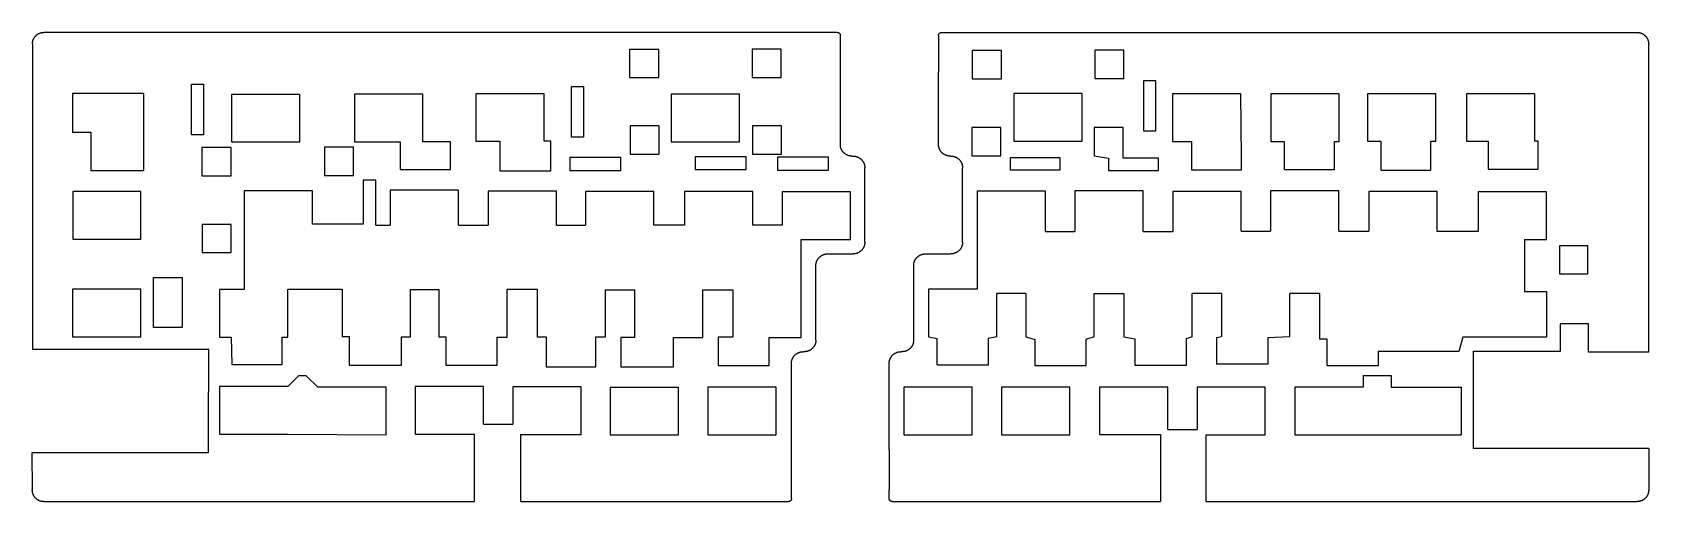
# Model space of a CAD drawing. Extents: x 4551 to 128536, y 2164 to 38154.
import ezdxf

# ---------------------------------------------------------------- set-up
doc = ezdxf.new("R2010")
doc.units = 0

msp = doc.modelspace()

# ---------------------------------------------------------------- linework, layer by layer
at = {"layer": 'Layer 1'}
for p, q in [((4555.77, 37263.7), (4556.04408, 37285.799158)), ((4555.77, 37263.7), (4555.77, 13838.7)), ((4556.04408, 37285.799158), (4556.863803, 37307.83255)), ((4556.863803, 37307.83255), (4558.225391, 37329.791059)), ((4558.225391, 37329.791059), (4560.125067, 37351.665565)), ((4560.125067, 37351.665565), (4562.559054, 37373.44695)), ((4562.559054, 37373.44695), (4565.523576, 37395.126095)), ((4565.523576, 37395.126095), (4569.014855, 37416.693881)), ((4569.014855, 37416.693881), (4573.029113, 37438.141191)), ((4573.029113, 37438.141191), (4577.562575, 37459.458905)), ((4577.562575, 37459.458905), (4582.611463, 37480.637904)), ((4582.611463, 37480.637904), (4588.171999, 37501.66907)), ((4588.171999, 37501.66907), (4594.240407, 37522.543285)), ((4594.240407, 37522.543285), (4600.81291, 37543.251429)), ((4600.81291, 37543.251429), (4607.88573, 37563.784385)), ((4607.88573, 37563.784385), (4615.455091, 37584.133033)), ((4615.455091, 37584.133033), (4623.517216, 37604.288255)), ((4623.517216, 37604.288255), (4632.068327, 37624.240932)), ((4632.068327, 37624.240932), (4641.104648, 37643.981945)), ((4641.104648, 37643.981945), (4650.6224, 37663.502177)), ((4650.6224, 37663.502177), (4660.617808, 37682.792507)), ((4660.617808, 37682.792507), (4671.087095, 37701.843819)), ((4671.087095, 37701.843819), (4682.026482, 37720.646992)), ((4682.026482, 37720.646992), (4693.432193, 37739.192909)), ((4693.432193, 37739.192909), (4705.300452, 37757.47245)), ((4705.300452, 37757.47245), (4717.62748, 37775.476498)), ((4717.62748, 37775.476498), (4730.409502, 37793.195933)), ((4730.409502, 37793.195933), (4743.642739, 37810.621636)), ((4743.642739, 37810.621636), (4757.323415, 37827.74449)), ((4757.323415, 37827.74449), (4771.447752, 37844.555376)), ((4771.447752, 37844.555376), (4786.011975, 37861.045174)), ((4786.011975, 37861.045174), (4801.012304, 37877.204767)), ((4801.012304, 37877.204767), (4816.444965, 37893.025035)), ((4816.444965, 37893.025035), (4832.265233, 37908.457696)), ((4832.265233, 37908.457696), (4848.424826, 37923.458025)), ((4848.424826, 37923.458025), (4864.914624, 37938.022248)), ((4864.914624, 37938.022248), (4881.72551, 37952.146585)), ((4881.72551, 37952.146585), (4898.848364, 37965.827261)), ((4898.848364, 37965.827261), (4916.274067, 37979.060498)), ((4916.274067, 37979.060498), (4933.993502, 37991.84252)), ((4933.993502, 37991.84252), (4951.99755, 38004.169548)), ((4951.99755, 38004.169548), (4970.277091, 38016.037807)), ((4970.277091, 38016.037807), (4988.823008, 38027.443518)), ((4988.823008, 38027.443518), (5007.626181, 38038.382905)), ((5007.626181, 38038.382905), (5026.677493, 38048.852192)), ((5026.677493, 38048.852192), (5045.967823, 38058.8476)), ((5045.967823, 38058.8476), (5065.488055, 38068.365352)), ((5065.488055, 38068.365352), (5085.229068, 38077.401673)), ((5085.229068, 38077.401673), (5105.181745, 38085.952784)), ((5105.181745, 38085.952784), (5125.336967, 38094.014909)), ((5125.336967, 38094.014909), (5145.685615, 38101.58427)), ((5145.685615, 38101.58427), (5166.218571, 38108.65709)), ((5166.218571, 38108.65709), (5186.926715, 38115.229593)), ((5186.926715, 38115.229593), (5207.80093, 38121.298001)), ((5207.80093, 38121.298001), (5228.832096, 38126.858537)), ((5228.832096, 38126.858537), (5250.011095, 38131.907425)), ((5250.011095, 38131.907425), (5271.328809, 38136.440887)), ((5271.328809, 38136.440887), (5292.776119, 38140.455145)), ((5292.776119, 38140.455145), (5314.343905, 38143.946424)), ((5314.343905, 38143.946424), (5336.02305, 38146.910946)), ((5336.02305, 38146.910946), (5357.804435, 38149.344933)), ((5357.804435, 38149.344933), (5379.678941, 38151.244609)), ((5379.678941, 38151.244609), (5401.63745, 38152.606197)), ((5401.63745, 38152.606197), (5423.670842, 38153.42592)), ((5423.670842, 38153.42592), (5445.77, 38153.7)), ((66295.8, 38153.7), (5445.8, 38153.7)), ((66295.8, 38153.7), (66307.452977, 38153.411187)), ((66307.452977, 38153.411187), (66319.026863, 38152.550067)), ((66319.026863, 38152.550067), (66330.502396, 38151.124618)), ((66330.502396, 38151.124618), (66341.860314, 38149.142818)), ((66341.860314, 38149.142818), (66353.081357, 38146.612648)), ((66353.081357, 38146.612648), (66364.146261, 38143.542084)), ((66364.146261, 38143.542084), (66375.035765, 38139.939105)), ((66375.035765, 38139.939105), (66385.730607, 38135.81169)), ((66385.730607, 38135.81169), (66396.211525, 38131.167818)), ((66396.211525, 38131.167818), (66406.459258, 38126.015466)), ((66406.459258, 38126.015466), (66416.454543, 38120.362614)), ((66416.454543, 38120.362614), (66426.178119, 38114.21724)), ((66426.178119, 38114.21724), (66435.610724, 38107.587323)), ((66435.610724, 38107.587323), (66444.733096, 38100.48084)), ((66444.733096, 38100.48084), (66453.525973, 38092.905771)), ((66453.525973, 38092.905771), (66461.970094, 38084.870094)), ((66461.970094, 38084.870094), (66470.005771, 38076.425973)), ((66470.005771, 38076.425973), (66477.58084, 38067.633096)), ((66477.58084, 38067.633096), (66484.687323, 38058.510724)), ((66484.687323, 38058.510724), (66491.31724, 38049.078119)), ((66491.31724, 38049.078119), (66497.462614, 38039.354543)), ((66497.462614, 38039.354543), (66503.115466, 38029.359258)), ((66503.115466, 38029.359258), (66508.267818, 38019.111525)), ((66508.267818, 38019.111525), (66512.91169, 38008.630607)), ((66512.91169, 38008.630607), (66517.039105, 37997.935765)), ((66517.039105, 37997.935765), (66520.642084, 37987.046261)), ((66520.642084, 37987.046261), (66523.712648, 37975.981357)), ((66523.712648, 37975.981357), (66526.242818, 37964.760314)), ((66526.242818, 37964.760314), (66528.224618, 37953.402396)), ((66528.224618, 37953.402396), (66529.650067, 37941.926863)), ((66529.650067, 37941.926863), (66530.511187, 37930.352977)), ((66530.511187, 37930.352977), (66530.8, 37918.7)), ((66530.8, 29553.7), (66530.8, 37918.7)), ((74060.8, 37913.7), (74061.088813, 37925.352977)), ((74060.8, 37913.7), (74060.8, 35088.7)), ((74061.088813, 37925.352977), (74061.949933, 37936.926863)), ((74061.949933, 37936.926863), (74063.375382, 37948.402396)), ((74063.375382, 37948.402396), (74065.357182, 37959.760314)), ((74065.357182, 37959.760314), (74067.887352, 37970.981357)), ((74067.887352, 37970.981357), (74070.957916, 37982.046261)), ((74070.957916, 37982.046261), (74074.560895, 37992.935765)), ((74074.560895, 37992.935765), (74078.68831, 38003.630607)), ((74078.68831, 38003.630607), (74083.332182, 38014.111525)), ((74083.332182, 38014.111525), (74088.484534, 38024.359258)), ((74088.484534, 38024.359258), (74094.137386, 38034.354543)), ((74094.137386, 38034.354543), (74100.28276, 38044.078119)), ((74100.28276, 38044.078119), (74106.912677, 38053.510724)), ((74106.912677, 38053.510724), (74114.01916, 38062.633096)), ((74114.01916, 38062.633096), (74121.594229, 38071.425973)), ((74121.594229, 38071.425973), (74129.629906, 38079.870094)), ((74129.629906, 38079.870094), (74138.074027, 38087.905771)), ((74138.074027, 38087.905771), (74146.866904, 38095.48084)), ((74146.866904, 38095.48084), (74155.989276, 38102.587323)), ((74155.989276, 38102.587323), (74165.421881, 38109.21724)), ((74165.421881, 38109.21724), (74175.145457, 38115.362614)), ((74175.145457, 38115.362614), (74185.140742, 38121.015466)), ((74185.140742, 38121.015466), (74195.388475, 38126.167818)), ((74195.388475, 38126.167818), (74205.869393, 38130.81169)), ((74205.869393, 38130.81169), (74216.564235, 38134.939105)), ((74216.564235, 38134.939105), (74227.453739, 38138.542084)), ((74227.453739, 38138.542084), (74238.518643, 38141.612648)), ((74238.518643, 38141.612648), (74249.739686, 38144.142818)), ((74249.739686, 38144.142818), (74261.097604, 38146.124618)), ((74261.097604, 38146.124618), (74272.573137, 38147.550067)), ((74272.573137, 38147.550067), (74284.147023, 38148.411187)), ((74284.147023, 38148.411187), (74295.8, 38148.7)), ((74295.8, 38148.7), (127646, 38148.7)), ((127646, 38148.7), (127668.099158, 38148.42592)), ((127668.099158, 38148.42592), (127690.13255, 38147.606197)), ((127690.13255, 38147.606197), (127712.091059, 38146.244609)), ((127712.091059, 38146.244609), (127733.965565, 38144.344933)), ((127733.965565, 38144.344933), (127755.74695, 38141.910946)), ((127755.74695, 38141.910946), (127777.426095, 38138.946424)), ((127777.426095, 38138.946424), (127798.993881, 38135.455145)), ((127798.993881, 38135.455145), (127820.441191, 38131.440887)), ((127820.441191, 38131.440887), (127841.758905, 38126.907425)), ((127841.758905, 38126.907425), (127862.937904, 38121.858537)), ((127862.937904, 38121.858537), (127883.96907, 38116.298001)), ((127883.96907, 38116.298001), (127904.843285, 38110.229593)), ((127904.843285, 38110.229593), (127925.551429, 38103.65709)), ((127925.551429, 38103.65709), (127946.084385, 38096.58427)), ((127946.084385, 38096.58427), (127966.433033, 38089.014909)), ((127966.433033, 38089.014909), (127986.588255, 38080.952784)), ((127986.588255, 38080.952784), (128006.540932, 38072.401673)), ((128006.540932, 38072.401673), (128026.281945, 38063.365352)), ((128026.281945, 38063.365352), (128045.802177, 38053.8476)), ((128045.802177, 38053.8476), (128065.092507, 38043.852192)), ((128065.092507, 38043.852192), (128084.143819, 38033.382905)), ((128084.143819, 38033.382905), (128102.946992, 38022.443518)), ((128102.946992, 38022.443518), (128121.492909, 38011.037807)), ((128121.492909, 38011.037807), (128139.77245, 37999.169548)), ((128139.77245, 37999.169548), (128157.776498, 37986.84252)), ((128157.776498, 37986.84252), (128175.495933, 37974.060498)), ((128175.495933, 37974.060498), (128192.921636, 37960.827261)), ((128192.921636, 37960.827261), (128210.04449, 37947.146585)), ((128210.04449, 37947.146585), (128226.855376, 37933.022248)), ((128226.855376, 37933.022248), (128243.345174, 37918.458025)), ((128243.345174, 37918.458025), (128259.504767, 37903.457696)), ((128259.504767, 37903.457696), (128275.325035, 37888.025035)), ((128275.325035, 37888.025035), (128290.757696, 37872.204767)), ((128290.757696, 37872.204767), (128305.758025, 37856.045174)), ((128305.758025, 37856.045174), (128320.322248, 37839.555376)), ((128320.322248, 37839.555376), (128334.446585, 37822.74449)), ((128334.446585, 37822.74449), (128348.127261, 37805.621636)), ((128348.127261, 37805.621636), (128361.360498, 37788.195933)), ((128361.360498, 37788.195933), (128374.14252, 37770.476498)), ((128374.14252, 37770.476498), (128386.469548, 37752.47245)), ((128386.469548, 37752.47245), (128398.337807, 37734.192909)), ((128398.337807, 37734.192909), (128409.743518, 37715.646992)), ((128409.743518, 37715.646992), (128420.682905, 37696.843819)), ((128420.682905, 37696.843819), (128431.152192, 37677.792507)), ((128431.152192, 37677.792507), (128441.1476, 37658.502177)), ((128441.1476, 37658.502177), (128450.665352, 37638.981945)), ((128450.665352, 37638.981945), (128459.701673, 37619.240932)), ((128459.701673, 37619.240932), (128468.252784, 37599.288255)), ((128468.252784, 37599.288255), (128476.314909, 37579.133033)), ((128476.314909, 37579.133033), (128483.88427, 37558.784385)), ((128483.88427, 37558.784385), (128490.95709, 37538.251429)), ((128490.95709, 37538.251429), (128497.529593, 37517.543285)), ((128497.529593, 37517.543285), (128503.598001, 37496.66907)), ((128503.598001, 37496.66907), (128509.158537, 37475.637904)), ((128509.158537, 37475.637904), (128514.207425, 37454.458905)), ((128514.207425, 37454.458905), (128518.740887, 37433.141191)), ((128518.740887, 37433.141191), (128522.755145, 37411.693881)), ((128522.755145, 37411.693881), (128526.246424, 37390.126095)), ((128526.246424, 37390.126095), (128529.210946, 37368.44695)), ((128529.210946, 37368.44695), (128531.644933, 37346.665565)), ((128531.644933, 37346.665565), (128533.544609, 37324.791059)), ((128533.544609, 37324.791059), (128534.906197, 37302.83255)), ((128534.906197, 37302.83255), (128535.72592, 37280.799158)), ((128535.72592, 37280.799158), (128536, 37258.7)), ((128536, 13623.7), (128536, 37258.7)), ((52595.8, 36848.7), (50370.8, 36848.7)), ((50370.8, 36848.7), (50370.8, 34678.7)), ((52595.8, 34678.7), (52595.8, 36848.7)), ((61980.8, 36858.7), (59755.8, 36858.7)), ((59755.8, 36858.7), (59755.8, 34688.7)), ((61980.8, 34688.7), (61980.8, 36858.7)), ((76655.8, 36763.7), (76655.8, 34593.7)), ((78880.8, 36763.7), (76655.8, 36763.7)), ((78880.8, 34593.7), (78880.8, 36763.7)), ((86040.8, 36773.7), (86040.8, 34603.7)), ((88265.8, 36773.7), (86040.8, 36773.7)), ((88265.8, 34603.7), (88265.8, 36773.7)), ((74060.8, 29553.7), (74060.8, 35088.7)), ((16770.8, 34173.7), (17675.8, 34173.7)), ((16770.8, 30288.7), (16770.8, 34173.7)), ((17675.8, 34173.7), (17675.8, 30288.7)), ((45915.8, 30108.7), (45915.8, 33993.7)), ((45915.8, 33993.7), (46820.8, 33993.7)), ((46820.8, 33993.7), (46820.8, 30108.7)), ((50370.8, 34678.7), (52595.8, 34678.7)), ((59755.8, 34688.7), (61980.8, 34688.7)), ((76655.8, 34593.7), (78880.8, 34593.7)), ((86040.8, 34603.7), (88265.8, 34603.7)), ((89805.8, 34463.7), (90710.8, 34463.7)), ((89805.8, 30578.7), (89805.8, 34463.7)), ((90710.8, 34463.7), (90710.8, 30578.7)), ((7620.77, 33473.7), (7620.77, 30498.7)), ((13095.8, 33473.7), (7620.8, 33473.7)), ((13095.8, 27548.7), (13095.8, 33473.7)), ((25075.8, 33398.7), (19835.8, 33398.7)), ((19835.8, 33398.7), (19835.8, 29748.7)), ((25075.8, 29748.7), (25075.8, 33398.7)), ((29265.8, 33418.7), (29265.8, 29768.7)), ((34505.8, 33418.7), (29265.8, 33418.7)), ((34505.8, 29763.7), (34505.8, 33418.7)), ((38565.8, 33448.7), (38565.8, 29798.7)), ((43805.8, 33448.7), (38565.8, 33448.7)), ((43805.8, 29798.7), (43805.8, 33448.7)), ((53565.8, 33413.7), (53565.8, 29763.7)), ((58805.8, 33413.7), (53565.8, 33413.7)), ((58805.8, 29763.7), (58805.8, 33413.7)), ((85090.8, 33453.7), (79850.8, 33453.7)), ((79850.8, 33453.7), (79850.8, 29803.7)), ((85090.8, 29803.7), (85090.8, 33453.7)), ((92015.8, 33428.7), (92015.8, 29778.7)), ((97255.8, 33428.7), (92015.8, 33428.7)), ((97305.8, 28558.7), (97255.8, 33428.7)), ((99555.8, 33433.7), (99555.8, 29783.7)), ((104796, 33433.7), (99555.8, 33433.7)), ((104796, 29783.7), (104796, 33433.7)), ((106976, 33448.7), (106976, 29798.7)), ((112216, 33448.7), (106976, 33448.7)), ((112216, 29798.7), (112216, 33448.7)), ((114556, 33448.7), (114556, 29798.7)), ((119796, 33448.7), (114556, 33448.7)), ((119796, 29798.7), (119796, 33448.7)), ((7620.77, 30498.7), (9050.77, 30498.7)), ((9050.76, 30498.7), (9050.76, 27548.7)), ((17675.8, 30288.7), (16770.8, 30288.7)), ((29265.8, 29768.7), (32760.8, 29768.7)), ((32760.8, 29768.7), (32760.8, 27633.7)), ((36615.8, 29763.7), (34505.8, 29763.7)), ((36620.8, 27633.7), (36615.8, 29763.7)), ((38565.8, 29798.7), (40410.8, 29798.7)), ((40410.8, 29798.7), (40410.8, 27528.7)), ((44325.8, 29798.7), (43805.8, 29798.7)), ((44325.8, 27528.7), (44325.8, 29798.7)), ((46820.8, 30108.7), (45915.8, 30108.7)), ((50410.8, 30973.7), (50410.8, 28803.7)), ((52635.8, 30973.7), (50410.8, 30973.7)), ((52635.8, 28803.7), (52635.8, 30973.7)), ((53565.8, 29763.7), (58805.8, 29763.7)), ((62020.8, 30983.7), (59795.8, 30983.7)), ((59795.8, 30983.7), (59795.8, 28813.7)), ((62020.8, 28813.7), (62020.8, 30983.7)), ((78845.8, 30843.7), (76620.8, 30843.7)), ((76620.8, 30843.7), (76620.8, 28673.7)), ((78845.8, 28673.7), (78845.8, 30843.7)), ((79850.8, 29803.7), (85090.8, 29803.7)), ((86005.8, 30853.7), (86005.8, 28683.7)), ((88230.8, 30853.7), (86005.8, 30853.7)), ((88230.8, 28503.7), (88230.8, 30853.7)), ((90710.8, 30578.7), (89805.8, 30578.7)), ((92015.8, 29778.7), (93465.8, 29778.7)), ((93465.8, 29778.7), (93465.8, 27618.7)), ((99555.8, 29783.7), (100585.81, 29783.7)), ((100586, 29783.7), (100586, 27638.7)), ((104426, 27638.7), (104426, 29783.7)), ((104426, 29783.7), (104796, 29783.7)), ((106976, 29798.7), (107981, 29798.7)), ((107981, 29798.7), (107981, 27593.7)), ((111821, 29798.7), (112216, 29798.7)), ((111821, 27593.7), (111821, 29798.7)), ((114556, 29798.7), (116216, 29798.7)), ((116216, 29798.7), (116216, 27648.7)), ((120056, 29798.7), (119796, 29798.7)), ((120056, 27648.7), (120056, 29798.7)), ((17565.8, 29328.7), (17565.8, 27158.7)), ((19790.8, 29328.7), (17565.8, 29328.7)), ((19790.8, 27158.7), (19790.8, 29328.7)), ((19835.8, 29748.7), (25075.8, 29748.7)), ((29175.8, 29338.7), (26950.8, 29338.7)), ((26950.8, 29338.7), (26950.8, 27168.7)), ((29175.8, 27168.7), (29175.8, 29338.7)), ((49705.8, 28548.7), (45790.8, 28548.7)), ((45790.8, 28548.7), (45790.8, 27563.7)), ((49705.8, 27563.7), (49705.8, 28548.7)), ((50410.8, 28803.7), (52635.8, 28803.7)), ((59300.8, 28618.7), (55385.8, 28618.7)), ((55385.8, 28618.7), (55385.8, 27633.7)), ((59300.8, 27633.7), (59300.8, 28618.7)), ((59795.8, 28813.7), (62020.8, 28813.7)), ((61715.8, 28578.7), (61715.8, 27593.7)), ((65630.8, 28578.7), (61715.8, 28578.7)), ((65630.8, 27593.7), (65630.8, 28578.7)), ((66531.07408, 29531.600842), (66530.8, 29553.7)), ((66531.893803, 29509.56745), (66531.07408, 29531.600842)), ((66533.255391, 29487.608941), (66531.893803, 29509.56745)), ((66535.155067, 29465.734435), (66533.255391, 29487.608941)), ((66537.589054, 29443.95305), (66535.155067, 29465.734435)), ((66540.553576, 29422.273905), (66537.589054, 29443.95305)), ((66544.044855, 29400.706119), (66540.553576, 29422.273905)), ((66548.059113, 29379.258809), (66544.044855, 29400.706119)), ((66552.592575, 29357.941095), (66548.059113, 29379.258809)), ((66557.641463, 29336.762096), (66552.592575, 29357.941095)), ((66563.201999, 29315.73093), (66557.641463, 29336.762096)), ((66569.270407, 29294.856715), (66563.201999, 29315.73093)), ((66575.84291, 29274.148571), (66569.270407, 29294.856715)), ((66582.91573, 29253.615615), (66575.84291, 29274.148571)), ((66590.485091, 29233.266967), (66582.91573, 29253.615615)), ((66598.547216, 29213.111745), (66590.485091, 29233.266967)), ((66607.098327, 29193.159068), (66598.547216, 29213.111745)), ((66616.134648, 29173.418055), (66607.098327, 29193.159068)), ((66625.6524, 29153.897823), (66616.134648, 29173.418055)), ((66635.647808, 29134.607493), (66625.6524, 29153.897823)), ((66646.117095, 29115.556181), (66635.647808, 29134.607493)), ((66657.056482, 29096.753008), (66646.117095, 29115.556181)), ((66668.462193, 29078.207091), (66657.056482, 29096.753008)), ((66680.330452, 29059.92755), (66668.462193, 29078.207091)), ((66692.65748, 29041.923502), (66680.330452, 29059.92755)), ((66705.439502, 29024.204067), (66692.65748, 29041.923502)), ((66718.672739, 29006.778364), (66705.439502, 29024.204067)), ((66732.353415, 28989.65551), (66718.672739, 29006.778364)), ((66746.477752, 28972.844624), (66732.353415, 28989.65551)), ((66761.041975, 28956.354826), (66746.477752, 28972.844624)), ((66776.042304, 28940.195233), (66761.041975, 28956.354826)), ((66791.474965, 28924.374965), (66776.042304, 28940.195233)), ((66807.295233, 28908.942304), (66791.474965, 28924.374965)), ((66823.454826, 28893.941975), (66807.295233, 28908.942304)), ((66839.944624, 28879.377752), (66823.454826, 28893.941975)), ((66856.75551, 28865.253415), (66839.944624, 28879.377752)), ((66873.878364, 28851.572739), (66856.75551, 28865.253415)), ((66891.304067, 28838.339502), (66873.878364, 28851.572739)), ((66909.023502, 28825.55748), (66891.304067, 28838.339502)), ((66927.02755, 28813.230452), (66909.023502, 28825.55748)), ((66945.307091, 28801.362193), (66927.02755, 28813.230452)), ((66963.853008, 28789.956482), (66945.307091, 28801.362193)), ((66982.656181, 28779.017095), (66963.853008, 28789.956482)), ((67001.707493, 28768.547808), (66982.656181, 28779.017095)), ((67020.997823, 28758.5524), (67001.707493, 28768.547808)), ((67040.518055, 28749.034648), (67020.997823, 28758.5524)), ((67060.259068, 28739.998327), (67040.518055, 28749.034648)), ((67080.211745, 28731.447216), (67060.259068, 28739.998327)), ((67100.366967, 28723.385091), (67080.211745, 28731.447216)), ((67120.715615, 28715.81573), (67100.366967, 28723.385091)), ((67141.248571, 28708.74291), (67120.715615, 28715.81573)), ((67161.956715, 28702.170407), (67141.248571, 28708.74291)), ((67182.83093, 28696.101999), (67161.956715, 28702.170407)), ((67203.862096, 28690.541463), (67182.83093, 28696.101999)), ((67225.041095, 28685.492575), (67203.862096, 28690.541463)), ((67246.358809, 28680.959113), (67225.041095, 28685.492575)), ((67267.806119, 28676.944855), (67246.358809, 28680.959113)), ((67289.373905, 28673.453576), (67267.806119, 28676.944855)), ((67311.05305, 28670.489054), (67289.373905, 28673.453576)), ((67332.834435, 28668.055067), (67311.05305, 28670.489054)), ((67354.708941, 28666.155391), (67332.834435, 28668.055067)), ((67376.66745, 28664.793803), (67354.708941, 28666.155391)), ((67398.700842, 28663.97408), (67376.66745, 28664.793803)), ((67420.8, 28663.7), (67398.700842, 28663.97408)), ((67420.8, 28663.7), (67515.8, 28663.7)), ((67515.8, 28663.7), (67537.899158, 28663.42592)), ((67537.899158, 28663.42592), (67559.93255, 28662.606197)), ((67559.93255, 28662.606197), (67581.891059, 28661.244609)), ((67581.891059, 28661.244609), (67603.765565, 28659.344933)), ((67603.765565, 28659.344933), (67625.54695, 28656.910946)), ((67625.54695, 28656.910946), (67647.226095, 28653.946424)), ((67647.226095, 28653.946424), (67668.793881, 28650.455145)), ((67668.793881, 28650.455145), (67690.241191, 28646.440887)), ((67690.241191, 28646.440887), (67711.558905, 28641.907425)), ((67711.558905, 28641.907425), (67732.737904, 28636.858537)), ((67732.737904, 28636.858537), (67753.76907, 28631.298001)), ((67753.76907, 28631.298001), (67774.643285, 28625.229593)), ((67774.643285, 28625.229593), (67795.351429, 28618.65709)), ((67795.351429, 28618.65709), (67815.884385, 28611.58427)), ((67815.884385, 28611.58427), (67836.233033, 28604.014909)), ((67836.233033, 28604.014909), (67856.388255, 28595.952784)), ((67856.388255, 28595.952784), (67876.340932, 28587.401673)), ((67876.340932, 28587.401673), (67896.081945, 28578.365352)), ((67896.081945, 28578.365352), (67915.602177, 28568.8476)), ((67915.602177, 28568.8476), (67934.892507, 28558.852192)), ((67934.892507, 28558.852192), (67953.943819, 28548.382905)), ((67953.943819, 28548.382905), (67972.746992, 28537.443518)), ((67972.746992, 28537.443518), (67991.292909, 28526.037807)), ((67991.292909, 28526.037807), (68009.57245, 28514.169548)), ((74061.07408, 29531.600842), (74060.8, 29553.7)), ((74061.893803, 29509.56745), (74061.07408, 29531.600842)), ((74063.255391, 29487.608941), (74061.893803, 29509.56745)), ((74065.155067, 29465.734435), (74063.255391, 29487.608941)), ((74067.589054, 29443.95305), (74065.155067, 29465.734435)), ((74070.553576, 29422.273905), (74067.589054, 29443.95305)), ((74074.044855, 29400.706119), (74070.553576, 29422.273905)), ((74078.059113, 29379.258809), (74074.044855, 29400.706119)), ((74082.592575, 29357.941095), (74078.059113, 29379.258809)), ((74087.641463, 29336.762096), (74082.592575, 29357.941095)), ((74093.201999, 29315.73093), (74087.641463, 29336.762096)), ((74099.270407, 29294.856715), (74093.201999, 29315.73093)), ((74105.84291, 29274.148571), (74099.270407, 29294.856715)), ((74112.91573, 29253.615615), (74105.84291, 29274.148571)), ((74120.485091, 29233.266967), (74112.91573, 29253.615615)), ((74128.547216, 29213.111745), (74120.485091, 29233.266967)), ((74137.098327, 29193.159068), (74128.547216, 29213.111745)), ((74146.134648, 29173.418055), (74137.098327, 29193.159068)), ((74155.6524, 29153.897823), (74146.134648, 29173.418055)), ((74165.647808, 29134.607493), (74155.6524, 29153.897823)), ((74176.117095, 29115.556181), (74165.647808, 29134.607493)), ((74187.056482, 29096.753008), (74176.117095, 29115.556181)), ((74198.462193, 29078.207091), (74187.056482, 29096.753008)), ((74210.330452, 29059.92755), (74198.462193, 29078.207091)), ((74222.65748, 29041.923502), (74210.330452, 29059.92755)), ((74235.439502, 29024.204067), (74222.65748, 29041.923502)), ((74248.672739, 29006.778364), (74235.439502, 29024.204067)), ((74262.353415, 28989.65551), (74248.672739, 29006.778364)), ((74276.477752, 28972.844624), (74262.353415, 28989.65551)), ((74291.041975, 28956.354826), (74276.477752, 28972.844624)), ((74306.042304, 28940.195233), (74291.041975, 28956.354826)), ((74321.474965, 28924.374965), (74306.042304, 28940.195233)), ((74337.295233, 28908.942304), (74321.474965, 28924.374965)), ((74353.454826, 28893.941975), (74337.295233, 28908.942304)), ((74369.944624, 28879.377752), (74353.454826, 28893.941975)), ((74386.75551, 28865.253415), (74369.944624, 28879.377752)), ((74403.878364, 28851.572739), (74386.75551, 28865.253415)), ((74421.304067, 28838.339502), (74403.878364, 28851.572739)), ((74439.023502, 28825.55748), (74421.304067, 28838.339502)), ((74457.02755, 28813.230452), (74439.023502, 28825.55748)), ((74475.307091, 28801.362193), (74457.02755, 28813.230452)), ((74493.853008, 28789.956482), (74475.307091, 28801.362193)), ((74512.656181, 28779.017095), (74493.853008, 28789.956482)), ((74531.707493, 28768.547808), (74512.656181, 28779.017095)), ((74550.997823, 28758.5524), (74531.707493, 28768.547808)), ((74570.518055, 28749.034648), (74550.997823, 28758.5524)), ((74590.259068, 28739.998327), (74570.518055, 28749.034648)), ((74610.211745, 28731.447216), (74590.259068, 28739.998327)), ((74630.366967, 28723.385091), (74610.211745, 28731.447216)), ((74650.715615, 28715.81573), (74630.366967, 28723.385091)), ((74671.248571, 28708.74291), (74650.715615, 28715.81573)), ((74691.956715, 28702.170407), (74671.248571, 28708.74291)), ((74712.83093, 28696.101999), (74691.956715, 28702.170407)), ((74733.862096, 28690.541463), (74712.83093, 28696.101999)), ((74755.041095, 28685.492575), (74733.862096, 28690.541463)), ((74776.358809, 28680.959113), (74755.041095, 28685.492575)), ((74797.806119, 28676.944855), (74776.358809, 28680.959113)), ((74819.373905, 28673.453576), (74797.806119, 28676.944855)), ((74841.05305, 28670.489054), (74819.373905, 28673.453576)), ((74862.834435, 28668.055067), (74841.05305, 28670.489054)), ((74884.708941, 28666.155391), (74862.834435, 28668.055067)), ((74906.66745, 28664.793803), (74884.708941, 28666.155391)), ((74928.700842, 28663.97408), (74906.66745, 28664.793803)), ((74950.8, 28663.7), (74928.700842, 28663.97408)), ((75015.8, 28663.7), (74950.8, 28663.7)), ((75015.8, 28663.7), (75037.899158, 28663.42592)), ((75037.899158, 28663.42592), (75059.93255, 28662.606197)), ((75059.93255, 28662.606197), (75081.891059, 28661.244609)), ((75081.891059, 28661.244609), (75103.765565, 28659.344933)), ((75103.765565, 28659.344933), (75125.54695, 28656.910946)), ((75125.54695, 28656.910946), (75147.226095, 28653.946424)), ((75147.226095, 28653.946424), (75168.793881, 28650.455145)), ((75168.793881, 28650.455145), (75190.241191, 28646.440887)), ((75190.241191, 28646.440887), (75211.558905, 28641.907425)), ((75211.558905, 28641.907425), (75232.737904, 28636.858537)), ((75232.737904, 28636.858537), (75253.76907, 28631.298001)), ((75253.76907, 28631.298001), (75274.643285, 28625.229593)), ((75274.643285, 28625.229593), (75295.351429, 28618.65709)), ((75295.351429, 28618.65709), (75315.884385, 28611.58427)), ((75315.884385, 28611.58427), (75336.233033, 28604.014909)), ((75336.233033, 28604.014909), (75356.388255, 28595.952784)), ((75356.388255, 28595.952784), (75376.340932, 28587.401673)), ((75376.340932, 28587.401673), (75396.081945, 28578.365352)), ((75396.081945, 28578.365352), (75415.602177, 28568.8476)), ((75415.602177, 28568.8476), (75434.892507, 28558.852192)), ((75434.892507, 28558.852192), (75453.943819, 28548.382905)), ((75453.943819, 28548.382905), (75472.746992, 28537.443518)), ((75472.746992, 28537.443518), (75491.292909, 28526.037807)), ((75491.292909, 28526.037807), (75509.57245, 28514.169548)), ((76620.8, 28673.7), (78845.8, 28673.7)), ((79555.8, 28538.7), (79555.8, 27598.7)), ((83395.8, 28538.7), (79555.8, 28538.7)), ((83395.8, 27598.7), (83395.8, 28538.7)), ((86005.8, 28683.7), (87105.8, 28503.7)), ((97305.8, 27618.7), (97305.8, 28558.7)), ((9050.76, 27548.7), (13095.76, 27548.7)), ((32760.8, 27633.7), (36620.8, 27633.7)), ((40410.8, 27528.7), (44325.8, 27528.7)), ((45790.8, 27563.7), (49705.8, 27563.7)), ((55385.8, 27633.7), (59300.8, 27633.7)), ((61715.8, 27593.7), (65630.8, 27593.7)), ((68009.57245, 28514.169548), (68027.576498, 28501.84252)), ((68027.576498, 28501.84252), (68045.295933, 28489.060498)), ((68045.295933, 28489.060498), (68062.721636, 28475.827261)), ((68062.721636, 28475.827261), (68079.84449, 28462.146585)), ((68079.84449, 28462.146585), (68096.655376, 28448.022248)), ((68096.655376, 28448.022248), (68113.145174, 28433.458025)), ((68113.145174, 28433.458025), (68129.304767, 28418.457696)), ((68129.304767, 28418.457696), (68145.125035, 28403.025035)), ((68145.125035, 28403.025035), (68160.557696, 28387.204767)), ((68160.557696, 28387.204767), (68175.558025, 28371.045174)), ((68175.558025, 28371.045174), (68190.122248, 28354.555376)), ((68190.122248, 28354.555376), (68204.246585, 28337.74449)), ((68204.246585, 28337.74449), (68217.927261, 28320.621636)), ((68217.927261, 28320.621636), (68231.160498, 28303.195933)), ((68231.160498, 28303.195933), (68243.94252, 28285.476498)), ((68243.94252, 28285.476498), (68256.269548, 28267.47245)), ((68256.269548, 28267.47245), (68268.137807, 28249.192909)), ((68268.137807, 28249.192909), (68279.543518, 28230.646992)), ((68279.543518, 28230.646992), (68290.482905, 28211.843819)), ((68290.482905, 28211.843819), (68300.952192, 28192.792507)), ((68300.952192, 28192.792507), (68310.9476, 28173.502177)), ((68310.9476, 28173.502177), (68320.465352, 28153.981945)), ((68320.465352, 28153.981945), (68329.501673, 28134.240932)), ((68329.501673, 28134.240932), (68338.052784, 28114.288255)), ((68338.052784, 28114.288255), (68346.114909, 28094.133033)), ((68346.114909, 28094.133033), (68353.68427, 28073.784385)), ((68353.68427, 28073.784385), (68360.75709, 28053.251429)), ((68360.75709, 28053.251429), (68367.329593, 28032.543285)), ((68367.329593, 28032.543285), (68373.398001, 28011.66907)), ((68373.398001, 28011.66907), (68378.958537, 27990.637904)), ((68378.958537, 27990.637904), (68384.007425, 27969.458905)), ((68384.007425, 27969.458905), (68388.540887, 27948.141191)), ((68388.540887, 27948.141191), (68392.555145, 27926.693881)), ((68392.555145, 27926.693881), (68396.046424, 27905.126095)), ((68396.046424, 27905.126095), (68399.010946, 27883.44695)), ((68399.010946, 27883.44695), (68401.444933, 27861.665565)), ((68401.444933, 27861.665565), (68403.344609, 27839.791059)), ((68403.344609, 27839.791059), (68404.706197, 27817.83255)), ((68404.706197, 27817.83255), (68405.52592, 27795.799158)), ((68405.52592, 27795.799158), (68405.8, 27773.7)), ((68405.8, 22053.7), (68405.8, 27773.7)), ((75509.57245, 28514.169548), (75527.576498, 28501.84252)), ((75527.576498, 28501.84252), (75545.295933, 28489.060498)), ((75545.295933, 28489.060498), (75562.721636, 28475.827261)), ((75562.721636, 28475.827261), (75579.84449, 28462.146585)), ((75579.84449, 28462.146585), (75596.655376, 28448.022248)), ((75596.655376, 28448.022248), (75613.145174, 28433.458025)), ((75613.145174, 28433.458025), (75629.304767, 28418.457696)), ((75629.304767, 28418.457696), (75645.125035, 28403.025035)), ((75645.125035, 28403.025035), (75660.557696, 28387.204767)), ((75660.557696, 28387.204767), (75675.558025, 28371.045174)), ((75675.558025, 28371.045174), (75690.122248, 28354.555376)), ((75690.122248, 28354.555376), (75704.246585, 28337.74449)), ((75704.246585, 28337.74449), (75717.927261, 28320.621636)), ((75717.927261, 28320.621636), (75731.160498, 28303.195933)), ((75731.160498, 28303.195933), (75743.94252, 28285.476498)), ((75743.94252, 28285.476498), (75756.269548, 28267.47245)), ((75756.269548, 28267.47245), (75768.137807, 28249.192909)), ((75768.137807, 28249.192909), (75779.543518, 28230.646992)), ((75779.543518, 28230.646992), (75790.482905, 28211.843819)), ((75790.482905, 28211.843819), (75800.952192, 28192.792507)), ((75800.952192, 28192.792507), (75810.9476, 28173.502177)), ((75810.9476, 28173.502177), (75820.465352, 28153.981945)), ((75820.465352, 28153.981945), (75829.501673, 28134.240932)), ((75829.501673, 28134.240932), (75838.052784, 28114.288255)), ((75838.052784, 28114.288255), (75846.114909, 28094.133033)), ((75846.114909, 28094.133033), (75853.68427, 28073.784385)), ((75853.68427, 28073.784385), (75860.75709, 28053.251429)), ((75860.75709, 28053.251429), (75867.329593, 28032.543285)), ((75867.329593, 28032.543285), (75873.398001, 28011.66907)), ((75873.398001, 28011.66907), (75878.958537, 27990.637904)), ((75878.958537, 27990.637904), (75884.007425, 27969.458905)), ((75884.007425, 27969.458905), (75888.540887, 27948.141191)), ((75888.540887, 27948.141191), (75892.555145, 27926.693881)), ((75892.555145, 27926.693881), (75896.046424, 27905.126095)), ((75896.046424, 27905.126095), (75899.010946, 27883.44695)), ((75899.010946, 27883.44695), (75901.444933, 27861.665565)), ((75901.444933, 27861.665565), (75903.344609, 27839.791059)), ((75903.344609, 27839.791059), (75904.706197, 27817.83255)), ((75904.706197, 27817.83255), (75905.52592, 27795.799158)), ((75905.52592, 27795.799158), (75905.8, 27773.7)), ((75905.8, 22053.7), (75905.8, 27773.7)), ((79555.8, 27598.7), (83395.8, 27598.7)), ((87105.8, 28503.7), (87105.8, 27563.7)), ((87105.8, 27563.7), (90945.8, 27563.7)), ((90945.8, 28503.7), (88230.8, 28503.7)), ((90945.8, 27563.7), (90945.8, 28503.7)), ((93465.8, 27618.7), (97305.8, 27618.7)), ((100586, 27638.7), (104426, 27638.7)), ((107981, 27593.7), (111821, 27593.7)), ((116216, 27648.7), (120056, 27648.7)), ((17565.8, 27158.7), (19790.8, 27158.7)), ((26950.8, 27168.7), (29175.8, 27168.7)), ((29935.8, 26828.7), (29935.8, 23438.7)), ((30905.8, 26828.7), (29935.8, 26828.7)), ((30905.8, 23373.7), (30905.8, 26828.7)), ((37230.8, 26043.7), (31990.8, 26043.7)), ((31990.8, 26043.7), (31990.8, 23373.7)), ((37230.8, 23373.7), (37230.8, 26043.7)), ((7645.77, 25938.7), (7645.77, 22288.7)), ((12885.8, 25938.7), (7645.8, 25938.7)), ((12885.8, 22288.7), (12885.8, 25938.7)), ((26035.8, 25998.7), (20795.8, 25998.7)), ((20795.8, 25998.7), (20795.8, 18433.7)), ((26035.8, 23438.7), (26035.8, 25998.7)), ((44750.8, 25978.7), (39510.8, 25978.7)), ((39510.8, 25978.7), (39510.8, 23373.7)), ((44750.8, 23373.7), (44750.8, 25978.7)), ((52230.8, 25958.7), (46990.8, 25958.7)), ((46990.8, 25958.7), (46990.8, 23373.7)), ((52230.8, 23373.7), (52230.8, 25958.7)), ((59825.8, 25938.7), (54585.8, 25938.7)), ((54585.8, 25938.7), (54585.8, 23373.7)), ((59825.8, 23373.7), (59825.8, 25938.7)), ((67305.8, 25918.7), (62065.8, 25918.7)), ((62065.8, 25918.7), (62065.8, 23373.7)), ((67305.8, 22268.7), (67305.8, 25918.7)), ((82265.8, 25973.7), (77025.8, 25973.7)), ((77025.8, 25973.7), (77025.8, 18458.7)), ((82265.8, 22888.7), (82265.8, 25973.7)), ((89750.8, 25998.7), (84510.8, 25998.7)), ((84510.8, 25998.7), (84510.8, 22888.7)), ((89750.8, 22888.7), (89750.8, 25998.7)), ((92045.8, 25938.7), (92045.8, 22888.7)), ((97285.8, 25938.7), (92045.8, 25938.7)), ((97285.8, 22903.7), (97285.8, 25938.7)), ((104776, 25998.7), (99535.8, 25998.7)), ((99535.8, 25998.7), (99535.8, 22903.7)), ((104776, 22903.7), (104776, 25998.7)), ((112301, 25958.7), (107061, 25958.7)), ((107061, 25958.7), (107061, 22903.7)), ((112301, 22878.7), (112301, 25958.7)), ((115461, 25918.7), (115461, 22878.7)), ((120701, 25918.7), (115461, 25918.7)), ((120701, 22268.7), (120701, 25918.7)), ((17575.8, 23428.7), (17575.8, 21258.7)), ((19800.8, 23428.7), (17575.8, 23428.7)), ((19800.8, 21258.7), (19800.8, 23428.7)), ((29185.8, 23438.7), (26035.8, 23438.7)), ((29935.8, 23438.7), (29185.8, 23438.7)), ((30905.8, 23373.7), (31990.8, 23373.7)), ((37230.8, 23373.7), (39510.8, 23373.7)), ((44750.8, 23373.7), (46990.8, 23373.7)), ((54585.8, 23373.7), (52230.8, 23373.7)), ((62065.8, 23373.7), (59825.8, 23373.7)), ((82265.8, 22888.7), (84510.8, 22888.7)), ((89750.8, 22888.7), (92045.8, 22888.7)), ((97285.8, 22903.7), (99535.8, 22903.7)), ((104776, 22903.7), (107061, 22903.7)), ((115461, 22878.7), (112301, 22878.7)), ((7645.77, 22288.7), (12885.77, 22288.7)), ((17575.8, 21258.7), (19800.8, 21258.7)), ((63520.8, 18418.7), (63520.8, 22268.7)), ((63520.8, 22268.7), (67305.8, 22268.7)), ((65145.997823, 21068.8476), (65165.518055, 21078.365352)), ((65165.518055, 21078.365352), (65185.259068, 21087.401673)), ((65185.259068, 21087.401673), (65205.211745, 21095.952784)), ((65205.211745, 21095.952784), (65225.366967, 21104.014909)), ((65225.366967, 21104.014909), (65245.715615, 21111.58427)), ((65245.715615, 21111.58427), (65266.248571, 21118.65709)), ((65266.248571, 21118.65709), (65286.956715, 21125.229593)), ((65286.956715, 21125.229593), (65307.83093, 21131.298001)), ((65307.83093, 21131.298001), (65328.862096, 21136.858537)), ((65328.862096, 21136.858537), (65350.041095, 21141.907425)), ((65350.041095, 21141.907425), (65371.358809, 21146.440887)), ((65371.358809, 21146.440887), (65392.806119, 21150.455145)), ((65392.806119, 21150.455145), (65414.373905, 21153.946424)), ((65414.373905, 21153.946424), (65436.05305, 21156.910946)), ((65436.05305, 21156.910946), (65457.834435, 21159.344933)), ((65457.834435, 21159.344933), (65479.708941, 21161.244609)), ((65479.708941, 21161.244609), (65501.66745, 21162.606197)), ((65501.66745, 21162.606197), (65523.700842, 21163.42592)), ((65523.700842, 21163.42592), (65545.8, 21163.7)), ((65545.8, 21163.7), (67515.8, 21163.7)), ((67537.899158, 21163.97408), (67515.8, 21163.7)), ((67559.93255, 21164.793803), (67537.899158, 21163.97408)), ((67581.891059, 21166.155391), (67559.93255, 21164.793803)), ((67603.765565, 21168.055067), (67581.891059, 21166.155391)), ((67625.54695, 21170.489054), (67603.765565, 21168.055067)), ((67647.226095, 21173.453576), (67625.54695, 21170.489054)), ((67668.793881, 21176.944855), (67647.226095, 21173.453576)), ((67690.241191, 21180.959113), (67668.793881, 21176.944855)), ((67711.558905, 21185.492575), (67690.241191, 21180.959113)), ((67732.737904, 21190.541463), (67711.558905, 21185.492575)), ((67753.76907, 21196.101999), (67732.737904, 21190.541463)), ((67774.643285, 21202.170407), (67753.76907, 21196.101999)), ((67795.351429, 21208.74291), (67774.643285, 21202.170407)), ((67815.884385, 21215.81573), (67795.351429, 21208.74291)), ((67836.233033, 21223.385091), (67815.884385, 21215.81573)), ((67856.388255, 21231.447216), (67836.233033, 21223.385091)), ((67876.340932, 21239.998327), (67856.388255, 21231.447216)), ((67896.081945, 21249.034648), (67876.340932, 21239.998327)), ((67915.602177, 21258.5524), (67896.081945, 21249.034648)), ((67934.892507, 21268.547808), (67915.602177, 21258.5524)), ((67953.943819, 21279.017095), (67934.892507, 21268.547808)), ((67972.746992, 21289.956482), (67953.943819, 21279.017095)), ((67991.292909, 21301.362193), (67972.746992, 21289.956482)), ((68009.57245, 21313.230452), (67991.292909, 21301.362193)), ((68027.576498, 21325.55748), (68009.57245, 21313.230452)), ((68045.295933, 21338.339502), (68027.576498, 21325.55748)), ((68062.721636, 21351.572739), (68045.295933, 21338.339502)), ((68079.84449, 21365.253415), (68062.721636, 21351.572739)), ((68096.655376, 21379.377752), (68079.84449, 21365.253415)), ((68113.145174, 21393.941975), (68096.655376, 21379.377752)), ((68129.304767, 21408.942304), (68113.145174, 21393.941975)), ((68145.125035, 21424.374965), (68129.304767, 21408.942304)), ((68160.557696, 21440.195233), (68145.125035, 21424.374965)), ((68175.558025, 21456.354826), (68160.557696, 21440.195233)), ((68190.122248, 21472.844624), (68175.558025, 21456.354826)), ((68204.246585, 21489.65551), (68190.122248, 21472.844624)), ((68217.927261, 21506.778364), (68204.246585, 21489.65551)), ((68231.160498, 21524.204067), (68217.927261, 21506.778364)), ((68243.94252, 21541.923502), (68231.160498, 21524.204067)), ((68256.269548, 21559.92755), (68243.94252, 21541.923502)), ((68268.137807, 21578.207091), (68256.269548, 21559.92755)), ((68279.543518, 21596.753008), (68268.137807, 21578.207091)), ((68290.482905, 21615.556181), (68279.543518, 21596.753008)), ((68300.952192, 21634.607493), (68290.482905, 21615.556181)), ((68310.9476, 21653.897823), (68300.952192, 21634.607493)), ((68320.465352, 21673.418055), (68310.9476, 21653.897823)), ((68329.501673, 21693.159068), (68320.465352, 21673.418055)), ((68338.052784, 21713.111745), (68329.501673, 21693.159068)), ((68346.114909, 21733.266967), (68338.052784, 21713.111745)), ((68353.68427, 21753.615615), (68346.114909, 21733.266967)), ((68360.75709, 21774.148571), (68353.68427, 21753.615615)), ((68367.329593, 21794.856715), (68360.75709, 21774.148571)), ((68373.398001, 21815.73093), (68367.329593, 21794.856715)), ((68378.958537, 21836.762096), (68373.398001, 21815.73093)), ((68384.007425, 21857.941095), (68378.958537, 21836.762096)), ((68388.540887, 21879.258809), (68384.007425, 21857.941095)), ((68392.555145, 21900.706119), (68388.540887, 21879.258809)), ((68396.046424, 21922.273905), (68392.555145, 21900.706119)), ((68399.010946, 21943.95305), (68396.046424, 21922.273905)), ((68401.444933, 21965.734435), (68399.010946, 21943.95305)), ((68403.344609, 21987.608941), (68401.444933, 21965.734435)), ((68404.706197, 22009.56745), (68403.344609, 21987.608941)), ((68405.52592, 22031.600842), (68404.706197, 22009.56745)), ((68405.8, 22053.7), (68405.52592, 22031.600842)), ((72645.997823, 21068.8476), (72665.518055, 21078.365352)), ((72665.518055, 21078.365352), (72685.259068, 21087.401673)), ((72685.259068, 21087.401673), (72705.211745, 21095.952784)), ((72705.211745, 21095.952784), (72725.366967, 21104.014909)), ((72725.366967, 21104.014909), (72745.715615, 21111.58427)), ((72745.715615, 21111.58427), (72766.248571, 21118.65709)), ((72766.248571, 21118.65709), (72786.956715, 21125.229593)), ((72786.956715, 21125.229593), (72807.83093, 21131.298001)), ((72807.83093, 21131.298001), (72828.862096, 21136.858537)), ((72828.862096, 21136.858537), (72850.041095, 21141.907425)), ((72850.041095, 21141.907425), (72871.358809, 21146.440887)), ((72871.358809, 21146.440887), (72892.806119, 21150.455145)), ((72892.806119, 21150.455145), (72914.373905, 21153.946424)), ((72914.373905, 21153.946424), (72936.05305, 21156.910946)), ((72936.05305, 21156.910946), (72957.834435, 21159.344933)), ((72957.834435, 21159.344933), (72979.708941, 21161.244609)), ((72979.708941, 21161.244609), (73001.66745, 21162.606197)), ((73001.66745, 21162.606197), (73023.700842, 21163.42592)), ((73023.700842, 21163.42592), (73045.8, 21163.7)), ((73045.8, 21163.7), (75015.8, 21163.7)), ((75037.899158, 21163.97408), (75015.8, 21163.7)), ((75059.93255, 21164.793803), (75037.899158, 21163.97408)), ((75081.891059, 21166.155391), (75059.93255, 21164.793803)), ((75103.765565, 21168.055067), (75081.891059, 21166.155391)), ((75125.54695, 21170.489054), (75103.765565, 21168.055067)), ((75147.226095, 21173.453576), (75125.54695, 21170.489054)), ((75168.793881, 21176.944855), (75147.226095, 21173.453576)), ((75190.241191, 21180.959113), (75168.793881, 21176.944855)), ((75211.558905, 21185.492575), (75190.241191, 21180.959113)), ((75232.737904, 21190.541463), (75211.558905, 21185.492575)), ((75253.76907, 21196.101999), (75232.737904, 21190.541463)), ((75274.643285, 21202.170407), (75253.76907, 21196.101999)), ((75295.351429, 21208.74291), (75274.643285, 21202.170407)), ((75315.884385, 21215.81573), (75295.351429, 21208.74291)), ((75336.233033, 21223.385091), (75315.884385, 21215.81573)), ((75356.388255, 21231.447216), (75336.233033, 21223.385091)), ((75376.340932, 21239.998327), (75356.388255, 21231.447216)), ((75396.081945, 21249.034648), (75376.340932, 21239.998327)), ((75415.602177, 21258.5524), (75396.081945, 21249.034648)), ((75434.892507, 21268.547808), (75415.602177, 21258.5524)), ((75453.943819, 21279.017095), (75434.892507, 21268.547808)), ((75472.746992, 21289.956482), (75453.943819, 21279.017095)), ((75491.292909, 21301.362193), (75472.746992, 21289.956482)), ((75509.57245, 21313.230452), (75491.292909, 21301.362193)), ((75527.576498, 21325.55748), (75509.57245, 21313.230452)), ((75545.295933, 21338.339502), (75527.576498, 21325.55748)), ((75562.721636, 21351.572739), (75545.295933, 21338.339502)), ((75579.84449, 21365.253415), (75562.721636, 21351.572739)), ((75596.655376, 21379.377752), (75579.84449, 21365.253415)), ((75613.145174, 21393.941975), (75596.655376, 21379.377752)), ((75629.304767, 21408.942304), (75613.145174, 21393.941975)), ((75645.125035, 21424.374965), (75629.304767, 21408.942304)), ((75660.557696, 21440.195233), (75645.125035, 21424.374965)), ((75675.558025, 21456.354826), (75660.557696, 21440.195233)), ((75690.122248, 21472.844624), (75675.558025, 21456.354826)), ((75704.246585, 21489.65551), (75690.122248, 21472.844624)), ((75717.927261, 21506.778364), (75704.246585, 21489.65551)), ((75731.160498, 21524.204067), (75717.927261, 21506.778364)), ((75743.94252, 21541.923502), (75731.160498, 21524.204067)), ((75756.269548, 21559.92755), (75743.94252, 21541.923502)), ((75768.137807, 21578.207091), (75756.269548, 21559.92755)), ((75779.543518, 21596.753008), (75768.137807, 21578.207091)), ((75790.482905, 21615.556181), (75779.543518, 21596.753008)), ((75800.952192, 21634.607493), (75790.482905, 21615.556181)), ((75810.9476, 21653.897823), (75800.952192, 21634.607493)), ((75820.465352, 21673.418055), (75810.9476, 21653.897823)), ((75829.501673, 21693.159068), (75820.465352, 21673.418055)), ((75838.052784, 21713.111745), (75829.501673, 21693.159068)), ((75846.114909, 21733.266967), (75838.052784, 21713.111745)), ((75853.68427, 21753.615615), (75846.114909, 21733.266967)), ((75860.75709, 21774.148571), (75853.68427, 21753.615615)), ((75867.329593, 21794.856715), (75860.75709, 21774.148571)), ((75873.398001, 21815.73093), (75867.329593, 21794.856715)), ((75878.958537, 21836.762096), (75873.398001, 21815.73093)), ((75884.007425, 21857.941095), (75878.958537, 21836.762096)), ((75888.540887, 21879.258809), (75884.007425, 21857.941095)), ((75892.555145, 21900.706119), (75888.540887, 21879.258809)), ((75896.046424, 21922.273905), (75892.555145, 21900.706119)), ((75899.010946, 21943.95305), (75896.046424, 21922.273905)), ((75901.444933, 21965.734435), (75899.010946, 21943.95305)), ((75903.344609, 21987.608941), (75901.444933, 21965.734435)), ((75904.706197, 22009.56745), (75903.344609, 21987.608941)), ((75905.52592, 22031.600842), (75904.706197, 22009.56745)), ((75905.8, 22053.7), (75905.52592, 22031.600842)), ((119016, 22268.7), (119016, 18283.7)), ((119016, 22268.7), (120701, 22268.7)), ((121696, 21793.7), (121696, 19623.7)), ((123881, 21793.7), (121696, 21793.7)), ((123881, 19623.7), (123881, 21793.7)), ((64655.8, 20273.7), (64656.07408, 20295.799158)), ((64655.8, 14553.7), (64655.8, 20273.7)), ((64656.07408, 20295.799158), (64656.893803, 20317.83255)), ((64656.893803, 20317.83255), (64658.255391, 20339.791059)), ((64658.255391, 20339.791059), (64660.155067, 20361.665565)), ((64660.155067, 20361.665565), (64662.589054, 20383.44695)), ((64662.589054, 20383.44695), (64665.553576, 20405.126095)), ((64665.553576, 20405.126095), (64669.044855, 20426.693881)), ((64669.044855, 20426.693881), (64673.059113, 20448.141191)), ((64673.059113, 20448.141191), (64677.592575, 20469.458905)), ((64677.592575, 20469.458905), (64682.641463, 20490.637904)), ((64682.641463, 20490.637904), (64688.201999, 20511.66907)), ((64688.201999, 20511.66907), (64694.270407, 20532.543285)), ((64694.270407, 20532.543285), (64700.84291, 20553.251429)), ((64700.84291, 20553.251429), (64707.91573, 20573.784385)), ((64707.91573, 20573.784385), (64715.485091, 20594.133033)), ((64715.485091, 20594.133033), (64723.547216, 20614.288255)), ((64723.547216, 20614.288255), (64732.098327, 20634.240932)), ((64732.098327, 20634.240932), (64741.134648, 20653.981945)), ((64741.134648, 20653.981945), (64750.6524, 20673.502177)), ((64750.6524, 20673.502177), (64760.647808, 20692.792507)), ((64760.647808, 20692.792507), (64771.117095, 20711.843819)), ((64771.117095, 20711.843819), (64782.056482, 20730.646992)), ((64782.056482, 20730.646992), (64793.462193, 20749.192909)), ((64793.462193, 20749.192909), (64805.330452, 20767.47245)), ((64805.330452, 20767.47245), (64817.65748, 20785.476498)), ((64817.65748, 20785.476498), (64830.439502, 20803.195933)), ((64830.439502, 20803.195933), (64843.672739, 20820.621636)), ((64843.672739, 20820.621636), (64857.353415, 20837.74449)), ((64857.353415, 20837.74449), (64871.477752, 20854.555376)), ((64871.477752, 20854.555376), (64886.041975, 20871.045174)), ((64886.041975, 20871.045174), (64901.042304, 20887.204767)), ((64901.042304, 20887.204767), (64916.474965, 20903.025035)), ((64916.474965, 20903.025035), (64932.295233, 20918.457696)), ((64932.295233, 20918.457696), (64948.454826, 20933.458025)), ((64948.454826, 20933.458025), (64964.944624, 20948.022248)), ((64964.944624, 20948.022248), (64981.75551, 20962.146585)), ((64981.75551, 20962.146585), (64998.878364, 20975.827261)), ((64998.878364, 20975.827261), (65016.304067, 20989.060498)), ((65016.304067, 20989.060498), (65034.023502, 21001.84252)), ((65034.023502, 21001.84252), (65052.02755, 21014.169548)), ((65052.02755, 21014.169548), (65070.307091, 21026.037807)), ((65070.307091, 21026.037807), (65088.853008, 21037.443518)), ((65088.853008, 21037.443518), (65107.656181, 21048.382905)), ((65107.656181, 21048.382905), (65126.707493, 21058.852192)), ((65126.707493, 21058.852192), (65145.997823, 21068.8476)), ((72155.8, 20273.7), (72156.07408, 20295.799158)), ((72155.8, 14553.7), (72155.8, 20273.7)), ((72156.07408, 20295.799158), (72156.893803, 20317.83255)), ((72156.893803, 20317.83255), (72158.255391, 20339.791059)), ((72158.255391, 20339.791059), (72160.155067, 20361.665565)), ((72160.155067, 20361.665565), (72162.589054, 20383.44695)), ((72162.589054, 20383.44695), (72165.553576, 20405.126095)), ((72165.553576, 20405.126095), (72169.044855, 20426.693881)), ((72169.044855, 20426.693881), (72173.059113, 20448.141191)), ((72173.059113, 20448.141191), (72177.592575, 20469.458905)), ((72177.592575, 20469.458905), (72182.641463, 20490.637904)), ((72182.641463, 20490.637904), (72188.201999, 20511.66907)), ((72188.201999, 20511.66907), (72194.270407, 20532.543285)), ((72194.270407, 20532.543285), (72200.84291, 20553.251429)), ((72200.84291, 20553.251429), (72207.91573, 20573.784385)), ((72207.91573, 20573.784385), (72215.485091, 20594.133033)), ((72215.485091, 20594.133033), (72223.547216, 20614.288255)), ((72223.547216, 20614.288255), (72232.098327, 20634.240932)), ((72232.098327, 20634.240932), (72241.134648, 20653.981945)), ((72241.134648, 20653.981945), (72250.6524, 20673.502177)), ((72250.6524, 20673.502177), (72260.647808, 20692.792507)), ((72260.647808, 20692.792507), (72271.117095, 20711.843819)), ((72271.117095, 20711.843819), (72282.056482, 20730.646992)), ((72282.056482, 20730.646992), (72293.462193, 20749.192909)), ((72293.462193, 20749.192909), (72305.330452, 20767.47245)), ((72305.330452, 20767.47245), (72317.65748, 20785.476498)), ((72317.65748, 20785.476498), (72330.439502, 20803.195933)), ((72330.439502, 20803.195933), (72343.672739, 20820.621636)), ((72343.672739, 20820.621636), (72357.353415, 20837.74449)), ((72357.353415, 20837.74449), (72371.477752, 20854.555376)), ((72371.477752, 20854.555376), (72386.041975, 20871.045174)), ((72386.041975, 20871.045174), (72401.042304, 20887.204767)), ((72401.042304, 20887.204767), (72416.474965, 20903.025035)), ((72416.474965, 20903.025035), (72432.295233, 20918.457696)), ((72432.295233, 20918.457696), (72448.454826, 20933.458025)), ((72448.454826, 20933.458025), (72464.944624, 20948.022248)), ((72464.944624, 20948.022248), (72481.75551, 20962.146585)), ((72481.75551, 20962.146585), (72498.878364, 20975.827261)), ((72498.878364, 20975.827261), (72516.304067, 20989.060498)), ((72516.304067, 20989.060498), (72534.023502, 21001.84252)), ((72534.023502, 21001.84252), (72552.02755, 21014.169548)), ((72552.02755, 21014.169548), (72570.307091, 21026.037807)), ((72570.307091, 21026.037807), (72588.853008, 21037.443518)), ((72588.853008, 21037.443518), (72607.656181, 21048.382905)), ((72607.656181, 21048.382905), (72626.707493, 21058.852192)), ((72626.707493, 21058.852192), (72645.997823, 21068.8476)), ((13845.8, 15513.7), (13845.8, 19358.7)), ((13845.8, 19358.7), (16045.8, 19358.7)), ((16045.8, 19358.7), (16045.8, 15513.7)), ((121696, 19623.7), (123881, 19623.7)), ((7630.77, 18453.7), (7630.77, 14803.7)), ((12870.8, 18453.7), (7630.8, 18453.7)), ((12870.8, 14803.7), (12870.8, 18453.7)), ((18905.8, 18433.7), (18905.8, 14783.7)), ((20795.8, 18433.7), (18905.8, 18433.7)), ((24145.8, 18458.7), (28325.8, 18458.7)), ((24145.8, 14788.7), (24145.8, 18458.7)), ((28325.8, 18458.7), (28325.8, 14813.7)), ((33565.8, 18428.7), (35740.8, 18428.7)), ((33565.8, 14808.7), (33565.8, 18428.7)), ((35740.8, 18428.7), (35740.8, 14778.7)), ((40980.8, 18448.7), (43275.8, 18448.7)), ((40980.8, 14778.7), (40980.8, 18448.7)), ((43275.8, 18448.7), (43275.8, 14798.7)), ((48515.8, 18398.7), (50745.8, 18398.7)), ((48515.8, 14793.7), (48515.8, 18398.7)), ((50745.8, 18398.7), (50745.8, 14748.7)), ((55985.8, 18398.7), (58280.8, 18398.7)), ((55985.8, 14758.7), (55985.8, 18398.7)), ((58280.8, 18398.7), (58280.8, 14768.7)), ((63520.8, 14768.7), (63520.8, 18418.7)), ((77025.8, 18458.7), (73285.8, 18458.7)), ((73285.8, 18458.7), (73285.8, 14808.7)), ((78525.8, 14808.7), (78525.8, 18138.7)), ((80770.8, 18138.7), (78525.8, 18138.7)), ((80770.8, 18138.7), (80770.8, 14808.7)), ((86010.8, 18138.7), (88275.8, 18138.7)), ((86010.8, 14808.7), (86010.8, 18138.7)), ((88275.8, 18138.7), (88275.8, 14808.7)), ((93515.8, 14808.7), (93515.8, 18138.7)), ((95760.8, 18138.7), (93515.8, 18138.7)), ((95760.8, 18138.7), (95760.8, 14838.7)), ((101001, 14838.7), (101001, 18138.7)), ((103291, 18138.7), (101001, 18138.7)), ((103291, 18138.7), (103291, 14628.7)), ((119016, 18283.7), (120711, 18283.7)), ((120711, 18283.7), (120711, 14768.7)), ((16045.8, 15513.7), (13845.8, 15513.7)), ((121779, 13708.7), (121779, 15789.34)), ((123921, 15793.7), (121779.26, 15789.337)), ((123921, 13623.7), (123921, 15793.7)), ((18080.8, 13838.7), (4555.8, 13838.7)), ((7630.77, 14803.7), (12870.77, 14803.7)), ((18075.8, 7343.66), (18080.8, 13838.66)), ((18905.8, 14783.7), (19810.8, 14783.7)), ((19810.8, 14783.7), (19850.8, 12683.7)), ((23705.8, 14788.7), (24145.8, 14788.7)), ((23705.8, 12683.7), (23705.8, 14788.7)), ((28870.8, 14813.7), (28325.8, 14813.7)), ((28870.8, 12593.7), (28870.8, 14813.7)), ((32855.8, 14808.7), (32855.8, 12593.7)), ((32855.8, 14808.7), (33565.8, 14808.7)), ((36295.8, 14778.7), (35740.8, 14778.7)), ((36295.8, 12598.7), (36295.8, 14778.7)), ((40180.8, 14778.7), (40180.8, 12598.7)), ((40180.8, 14778.7), (40980.8, 14778.7)), ((43275.8, 14798.7), (43970.8, 14798.7)), ((43970.8, 14798.7), (43970.8, 12508.7)), ((47765.8, 14793.7), (48515.8, 14793.7)), ((47765.8, 12508.7), (47765.8, 14793.7)), ((49680.8, 14748.7), (49680.8, 12498.7)), ((50745.8, 14748.7), (49680.8, 14748.7)), ((53720.8, 14758.7), (55985.8, 14758.7)), ((53720.8, 12498.7), (53720.8, 14758.7)), ((57155.8, 14768.7), (57155.8, 12608.7)), ((58280.8, 14768.7), (57155.8, 14768.7)), ((61065.8, 14758.7), (63520.8, 14758.7)), ((61075.8, 12608.7), (61065.8, 14758.7)), ((63453.862096, 13636.858537), (63475.041095, 13641.907425)), ((63475.041095, 13641.907425), (63496.358809, 13646.440887)), ((63496.358809, 13646.440887), (63517.806119, 13650.455145)), ((63517.806119, 13650.455145), (63539.373905, 13653.946424)), ((63520.8, 14758.7), (63520.8, 14768.7)), ((63539.373905, 13653.946424), (63561.05305, 13656.910946)), ((63561.05305, 13656.910946), (63582.834435, 13659.344933)), ((63582.834435, 13659.344933), (63604.708941, 13661.244609)), ((63604.708941, 13661.244609), (63626.66745, 13662.606197)), ((63626.66745, 13662.606197), (63648.700842, 13663.42592)), ((63648.700842, 13663.42592), (63670.8, 13663.7)), ((63765.8, 13663.7), (63670.8, 13663.7)), ((63787.899158, 13663.97408), (63765.8, 13663.7)), ((63809.93255, 13664.793803), (63787.899158, 13663.97408)), ((63831.891059, 13666.155391), (63809.93255, 13664.793803)), ((63853.765565, 13668.055067), (63831.891059, 13666.155391)), ((63875.54695, 13670.489054), (63853.765565, 13668.055067)), ((63897.226095, 13673.453576), (63875.54695, 13670.489054)), ((63918.793881, 13676.944855), (63897.226095, 13673.453576)), ((63940.241191, 13680.959113), (63918.793881, 13676.944855)), ((63961.558905, 13685.492575), (63940.241191, 13680.959113)), ((63982.737904, 13690.541463), (63961.558905, 13685.492575)), ((64003.76907, 13696.101999), (63982.737904, 13690.541463)), ((64024.643285, 13702.170407), (64003.76907, 13696.101999)), ((64045.351429, 13708.74291), (64024.643285, 13702.170407)), ((64065.884385, 13715.81573), (64045.351429, 13708.74291)), ((64086.233033, 13723.385091), (64065.884385, 13715.81573)), ((64106.388255, 13731.447216), (64086.233033, 13723.385091)), ((64126.340932, 13739.998327), (64106.388255, 13731.447216)), ((64146.081945, 13749.034648), (64126.340932, 13739.998327)), ((64165.602177, 13758.5524), (64146.081945, 13749.034648)), ((64184.892507, 13768.547808), (64165.602177, 13758.5524)), ((64203.943819, 13779.017095), (64184.892507, 13768.547808)), ((64222.746992, 13789.956482), (64203.943819, 13779.017095)), ((64241.292909, 13801.362193), (64222.746992, 13789.956482)), ((64259.57245, 13813.230452), (64241.292909, 13801.362193)), ((64277.576498, 13825.55748), (64259.57245, 13813.230452)), ((64295.295933, 13838.339502), (64277.576498, 13825.55748)), ((64312.721636, 13851.572739), (64295.295933, 13838.339502)), ((64329.84449, 13865.253415), (64312.721636, 13851.572739)), ((64346.655376, 13879.377752), (64329.84449, 13865.253415)), ((64363.145174, 13893.941975), (64346.655376, 13879.377752)), ((64379.304767, 13908.942304), (64363.145174, 13893.941975)), ((64395.125035, 13924.374965), (64379.304767, 13908.942304)), ((64410.557696, 13940.195233), (64395.125035, 13924.374965)), ((64425.558025, 13956.354826), (64410.557696, 13940.195233)), ((64440.122248, 13972.844624), (64425.558025, 13956.354826)), ((64454.246585, 13989.65551), (64440.122248, 13972.844624)), ((64467.927261, 14006.778364), (64454.246585, 13989.65551)), ((64481.160498, 14024.204067), (64467.927261, 14006.778364)), ((64493.94252, 14041.923502), (64481.160498, 14024.204067)), ((64506.269548, 14059.92755), (64493.94252, 14041.923502)), ((64518.137807, 14078.207091), (64506.269548, 14059.92755)), ((64529.543518, 14096.753008), (64518.137807, 14078.207091)), ((64540.482905, 14115.556181), (64529.543518, 14096.753008)), ((64550.952192, 14134.607493), (64540.482905, 14115.556181)), ((64560.9476, 14153.897823), (64550.952192, 14134.607493)), ((64570.465352, 14173.418055), (64560.9476, 14153.897823)), ((64579.501673, 14193.159068), (64570.465352, 14173.418055)), ((64588.052784, 14213.111745), (64579.501673, 14193.159068)), ((64596.114909, 14233.266967), (64588.052784, 14213.111745)), ((64603.68427, 14253.615615), (64596.114909, 14233.266967)), ((64610.75709, 14274.148571), (64603.68427, 14253.615615)), ((64617.329593, 14294.856715), (64610.75709, 14274.148571)), ((64623.398001, 14315.73093), (64617.329593, 14294.856715)), ((64628.958537, 14336.762096), (64623.398001, 14315.73093)), ((64634.007425, 14357.941095), (64628.958537, 14336.762096)), ((64638.540887, 14379.258809), (64634.007425, 14357.941095)), ((64642.555145, 14400.706119), (64638.540887, 14379.258809)), ((64646.046424, 14422.273905), (64642.555145, 14400.706119)), ((64649.010946, 14443.95305), (64646.046424, 14422.273905)), ((64651.444933, 14465.734435), (64649.010946, 14443.95305)), ((64653.344609, 14487.608941), (64651.444933, 14465.734435)), ((64654.706197, 14509.56745), (64653.344609, 14487.608941)), ((64655.52592, 14531.600842), (64654.706197, 14509.56745)), ((64655.8, 14553.7), (64655.52592, 14531.600842)), ((70953.862096, 13636.858537), (70975.041095, 13641.907425)), ((70975.041095, 13641.907425), (70996.358809, 13646.440887)), ((70996.358809, 13646.440887), (71017.806119, 13650.455145)), ((71017.806119, 13650.455145), (71039.373905, 13653.946424)), ((71039.373905, 13653.946424), (71061.05305, 13656.910946)), ((71061.05305, 13656.910946), (71082.834435, 13659.344933)), ((71082.834435, 13659.344933), (71104.708941, 13661.244609)), ((71104.708941, 13661.244609), (71126.66745, 13662.606197)), ((71126.66745, 13662.606197), (71148.700842, 13663.42592)), ((71148.700842, 13663.42592), (71170.8, 13663.7)), ((71265.8, 13663.7), (71170.8, 13663.7)), ((71287.899158, 13663.97408), (71265.8, 13663.7)), ((71309.93255, 13664.793803), (71287.899158, 13663.97408)), ((71331.891059, 13666.155391), (71309.93255, 13664.793803)), ((71353.765565, 13668.055067), (71331.891059, 13666.155391)), ((71375.54695, 13670.489054), (71353.765565, 13668.055067)), ((71397.226095, 13673.453576), (71375.54695, 13670.489054)), ((71418.793881, 13676.944855), (71397.226095, 13673.453576)), ((71440.241191, 13680.959113), (71418.793881, 13676.944855)), ((71461.558905, 13685.492575), (71440.241191, 13680.959113)), ((71482.737904, 13690.541463), (71461.558905, 13685.492575)), ((71503.76907, 13696.101999), (71482.737904, 13690.541463)), ((71524.643285, 13702.170407), (71503.76907, 13696.101999)), ((71545.351429, 13708.74291), (71524.643285, 13702.170407)), ((71565.884385, 13715.81573), (71545.351429, 13708.74291)), ((71586.233033, 13723.385091), (71565.884385, 13715.81573)), ((71606.388255, 13731.447216), (71586.233033, 13723.385091)), ((71626.340932, 13739.998327), (71606.388255, 13731.447216)), ((71646.081945, 13749.034648), (71626.340932, 13739.998327)), ((71665.602177, 13758.5524), (71646.081945, 13749.034648)), ((71684.892507, 13768.547808), (71665.602177, 13758.5524)), ((71703.943819, 13779.017095), (71684.892507, 13768.547808)), ((71722.746992, 13789.956482), (71703.943819, 13779.017095)), ((71741.292909, 13801.362193), (71722.746992, 13789.956482)), ((71759.57245, 13813.230452), (71741.292909, 13801.362193)), ((71777.576498, 13825.55748), (71759.57245, 13813.230452)), ((71795.295933, 13838.339502), (71777.576498, 13825.55748)), ((71812.721636, 13851.572739), (71795.295933, 13838.339502)), ((71829.84449, 13865.253415), (71812.721636, 13851.572739)), ((71846.655376, 13879.377752), (71829.84449, 13865.253415)), ((71863.145174, 13893.941975), (71846.655376, 13879.377752)), ((71879.304767, 13908.942304), (71863.145174, 13893.941975)), ((71895.125035, 13924.374965), (71879.304767, 13908.942304)), ((71910.557696, 13940.195233), (71895.125035, 13924.374965)), ((71925.558025, 13956.354826), (71910.557696, 13940.195233)), ((71940.122248, 13972.844624), (71925.558025, 13956.354826)), ((71954.246585, 13989.65551), (71940.122248, 13972.844624)), ((71967.927261, 14006.778364), (71954.246585, 13989.65551)), ((71981.160498, 14024.204067), (71967.927261, 14006.778364)), ((71993.94252, 14041.923502), (71981.160498, 14024.204067)), ((72006.269548, 14059.92755), (71993.94252, 14041.923502)), ((72018.137807, 14078.207091), (72006.269548, 14059.92755)), ((72029.543518, 14096.753008), (72018.137807, 14078.207091)), ((72040.482905, 14115.556181), (72029.543518, 14096.753008)), ((72050.952192, 14134.607493), (72040.482905, 14115.556181)), ((72060.9476, 14153.897823), (72050.952192, 14134.607493)), ((72070.465352, 14173.418055), (72060.9476, 14153.897823)), ((72079.501673, 14193.159068), (72070.465352, 14173.418055)), ((72088.052784, 14213.111745), (72079.501673, 14193.159068)), ((72096.114909, 14233.266967), (72088.052784, 14213.111745)), ((72103.68427, 14253.615615), (72096.114909, 14233.266967)), ((72110.75709, 14274.148571), (72103.68427, 14253.615615)), ((72117.329593, 14294.856715), (72110.75709, 14274.148571)), ((72123.398001, 14315.73093), (72117.329593, 14294.856715)), ((72128.958537, 14336.762096), (72123.398001, 14315.73093)), ((72134.007425, 14357.941095), (72128.958537, 14336.762096)), ((72138.540887, 14379.258809), (72134.007425, 14357.941095)), ((72142.555145, 14400.706119), (72138.540887, 14379.258809)), ((72146.046424, 14422.273905), (72142.555145, 14400.706119)), ((72149.010946, 14443.95305), (72146.046424, 14422.273905)), ((72151.444933, 14465.734435), (72149.010946, 14443.95305)), ((72153.344609, 14487.608941), (72151.444933, 14465.734435)), ((72154.706197, 14509.56745), (72153.344609, 14487.608941)), ((72155.52592, 14531.600842), (72154.706197, 14509.56745)), ((72155.8, 14553.7), (72155.52592, 14531.600842)), ((73285.8, 14808.7), (73970.8, 14678.7)), ((73970.8, 12643.7), (73970.8, 14678.7)), ((78525.8, 14808.7), (77865.8, 14678.7)), ((77865.8, 14678.7), (77865.8, 12638.7)), ((80770.8, 14808.7), (81470.8, 14608.7)), ((81470.8, 12573.7), (81470.8, 14608.7)), ((86010.8, 14808.7), (85365.8, 14608.7)), ((85365.8, 14608.7), (85365.8, 12568.7)), ((88275.8, 14808.7), (89155.8, 14638.7)), ((89155.8, 12603.7), (89155.8, 14638.7)), ((93515.8, 14808.7), (93050.8, 14638.7)), ((93050.8, 14638.7), (93050.8, 12598.7)), ((95420.8, 14748.7), (95760.8, 14838.7)), ((95420.8, 12713.7), (95420.8, 14748.7)), ((99315.8, 14748.7), (101000.81, 14838.7)), ((99315.8, 14748.7), (99315.8, 12708.7)), ((103866, 14628.7), (103291, 14628.7)), ((103866, 12593.7), (103866, 14628.7)), ((113977, 13683.1), (107785.62, 13678.62)), ((107786, 13678.7), (107786, 12588.7)), ((114291, 14768.7), (113977.38, 13683.18)), ((115101, 14768.7), (114291, 14768.7)), ((115066, 13708.7), (121779.26, 13708.7)), ((115066, 13708.7), (115066, 6238.66)), ((120711, 14768.7), (115101, 14768.7)), ((19850.8, 12683.7), (23705.8, 12683.7)), ((32855.8, 12593.7), (28870.8, 12593.7)), ((40180.8, 12598.7), (36295.8, 12598.7)), ((43970.8, 12508.7), (47765.8, 12508.7)), ((49680.8, 12498.7), (53720.8, 12498.7)), ((57155.8, 12608.7), (61075.8, 12608.7)), ((62780.8, 12773.7), (62781.07408, 12795.799158)), ((62780.8, 2398.66), (62780.8, 12773.7)), ((62781.07408, 12795.799158), (62781.893803, 12817.83255)), ((62781.893803, 12817.83255), (62783.255391, 12839.791059)), ((62783.255391, 12839.791059), (62785.155067, 12861.665565)), ((62785.155067, 12861.665565), (62787.589054, 12883.44695)), ((62787.589054, 12883.44695), (62790.553576, 12905.126095)), ((62790.553576, 12905.126095), (62794.044855, 12926.693881)), ((62794.044855, 12926.693881), (62798.059113, 12948.141191)), ((62798.059113, 12948.141191), (62802.592575, 12969.458905)), ((62802.592575, 12969.458905), (62807.641463, 12990.637904)), ((62807.641463, 12990.637904), (62813.201999, 13011.66907)), ((62813.201999, 13011.66907), (62819.270407, 13032.543285)), ((62819.270407, 13032.543285), (62825.84291, 13053.251429)), ((62825.84291, 13053.251429), (62832.91573, 13073.784385)), ((62832.91573, 13073.784385), (62840.485091, 13094.133033)), ((62840.485091, 13094.133033), (62848.547216, 13114.288255)), ((62848.547216, 13114.288255), (62857.098327, 13134.240932)), ((62857.098327, 13134.240932), (62866.134648, 13153.981945)), ((62866.134648, 13153.981945), (62875.6524, 13173.502177)), ((62875.6524, 13173.502177), (62885.647808, 13192.792507)), ((62885.647808, 13192.792507), (62896.117095, 13211.843819)), ((62896.117095, 13211.843819), (62907.056482, 13230.646992)), ((62907.056482, 13230.646992), (62918.462193, 13249.192909)), ((62918.462193, 13249.192909), (62930.330452, 13267.47245)), ((62930.330452, 13267.47245), (62942.65748, 13285.476498)), ((62942.65748, 13285.476498), (62955.439502, 13303.195933)), ((62955.439502, 13303.195933), (62968.672739, 13320.621636)), ((62968.672739, 13320.621636), (62982.353415, 13337.74449)), ((62982.353415, 13337.74449), (62996.477752, 13354.555376)), ((62996.477752, 13354.555376), (63011.041975, 13371.045174)), ((63011.041975, 13371.045174), (63026.042304, 13387.204767)), ((63026.042304, 13387.204767), (63041.474965, 13403.025035)), ((63041.474965, 13403.025035), (63057.295233, 13418.457696)), ((63057.295233, 13418.457696), (63073.454826, 13433.458025)), ((63073.454826, 13433.458025), (63089.944624, 13448.022248)), ((63089.944624, 13448.022248), (63106.75551, 13462.146585)), ((63106.75551, 13462.146585), (63123.878364, 13475.827261)), ((63123.878364, 13475.827261), (63141.304067, 13489.060498)), ((63141.304067, 13489.060498), (63159.023502, 13501.84252)), ((63159.023502, 13501.84252), (63177.02755, 13514.169548)), ((63177.02755, 13514.169548), (63195.307091, 13526.037807)), ((63195.307091, 13526.037807), (63213.853008, 13537.443518)), ((63213.853008, 13537.443518), (63232.656181, 13548.382905)), ((63232.656181, 13548.382905), (63251.707493, 13558.852192)), ((63251.707493, 13558.852192), (63270.997823, 13568.8476)), ((63270.997823, 13568.8476), (63290.518055, 13578.365352)), ((63290.518055, 13578.365352), (63310.259068, 13587.401673)), ((63310.259068, 13587.401673), (63330.211745, 13595.952784)), ((63330.211745, 13595.952784), (63350.366967, 13604.014909)), ((63350.366967, 13604.014909), (63370.715615, 13611.58427)), ((63370.715615, 13611.58427), (63391.248571, 13618.65709)), ((63391.248571, 13618.65709), (63411.956715, 13625.229593)), ((63411.956715, 13625.229593), (63432.83093, 13631.298001)), ((63432.83093, 13631.298001), (63453.862096, 13636.858537)), ((70280.8, 12773.7), (70281.07408, 12795.799158)), ((70280.8, 6163.66), (70280.8, 12773.7)), ((70281.07408, 12795.799158), (70281.893803, 12817.83255)), ((70281.893803, 12817.83255), (70283.255391, 12839.791059)), ((70283.255391, 12839.791059), (70285.155067, 12861.665565)), ((70285.155067, 12861.665565), (70287.589054, 12883.44695)), ((70287.589054, 12883.44695), (70290.553576, 12905.126095)), ((70290.553576, 12905.126095), (70294.044855, 12926.693881)), ((70294.044855, 12926.693881), (70298.059113, 12948.141191)), ((70298.059113, 12948.141191), (70302.592575, 12969.458905)), ((70302.592575, 12969.458905), (70307.641463, 12990.637904)), ((70307.641463, 12990.637904), (70313.201999, 13011.66907)), ((70313.201999, 13011.66907), (70319.270407, 13032.543285)), ((70319.270407, 13032.543285), (70325.84291, 13053.251429)), ((70325.84291, 13053.251429), (70332.91573, 13073.784385)), ((70332.91573, 13073.784385), (70340.485091, 13094.133033)), ((70340.485091, 13094.133033), (70348.547216, 13114.288255)), ((70348.547216, 13114.288255), (70357.098327, 13134.240932)), ((70357.098327, 13134.240932), (70366.134648, 13153.981945)), ((70366.134648, 13153.981945), (70375.6524, 13173.502177)), ((70375.6524, 13173.502177), (70385.647808, 13192.792507)), ((70385.647808, 13192.792507), (70396.117095, 13211.843819)), ((70396.117095, 13211.843819), (70407.056482, 13230.646992)), ((70407.056482, 13230.646992), (70418.462193, 13249.192909)), ((70418.462193, 13249.192909), (70430.330452, 13267.47245)), ((70430.330452, 13267.47245), (70442.65748, 13285.476498)), ((70442.65748, 13285.476498), (70455.439502, 13303.195933)), ((70455.439502, 13303.195933), (70468.672739, 13320.621636)), ((70468.672739, 13320.621636), (70482.353415, 13337.74449)), ((70482.353415, 13337.74449), (70496.477752, 13354.555376)), ((70496.477752, 13354.555376), (70511.041975, 13371.045174)), ((70511.041975, 13371.045174), (70526.042304, 13387.204767)), ((70526.042304, 13387.204767), (70541.474965, 13403.025035)), ((70541.474965, 13403.025035), (70557.295233, 13418.457696)), ((70557.295233, 13418.457696), (70573.454826, 13433.458025)), ((70573.454826, 13433.458025), (70589.944624, 13448.022248)), ((70589.944624, 13448.022248), (70606.75551, 13462.146585)), ((70606.75551, 13462.146585), (70623.878364, 13475.827261)), ((70623.878364, 13475.827261), (70641.304067, 13489.060498)), ((70641.304067, 13489.060498), (70659.023502, 13501.84252)), ((70659.023502, 13501.84252), (70677.02755, 13514.169548)), ((70677.02755, 13514.169548), (70695.307091, 13526.037807)), ((70695.307091, 13526.037807), (70713.853008, 13537.443518)), ((70713.853008, 13537.443518), (70732.656181, 13548.382905)), ((70732.656181, 13548.382905), (70751.707493, 13558.852192)), ((70751.707493, 13558.852192), (70770.997823, 13568.8476)), ((70770.997823, 13568.8476), (70790.518055, 13578.365352)), ((70790.518055, 13578.365352), (70810.259068, 13587.401673)), ((70810.259068, 13587.401673), (70830.211745, 13595.952784)), ((70830.211745, 13595.952784), (70850.366967, 13604.014909)), ((70850.366967, 13604.014909), (70870.715615, 13611.58427)), ((70870.715615, 13611.58427), (70891.248571, 13618.65709)), ((70891.248571, 13618.65709), (70911.956715, 13625.229593)), ((70911.956715, 13625.229593), (70932.83093, 13631.298001)), ((70932.83093, 13631.298001), (70953.862096, 13636.858537)), ((77865.8, 12638.7), (73970.8, 12638.7)), ((85365.8, 12568.7), (81470.8, 12568.7)), ((93050.8, 12598.7), (89155.8, 12598.7)), ((99315.8, 12708.7), (95420.8, 12708.7)), ((107786, 12588.7), (103866, 12588.7)), ((128536, 13623.7), (123921, 13623.7)), ((24970.8, 11823.7), (24140.8, 10993.7)), ((25560.8, 11823.7), (24970.8, 11823.7)), ((26445.8, 10938.7), (25560.8, 11823.7)), ((106646, 11828.7), (108786, 11828.7)), ((106646, 11828.7), (106646, 10943.7)), ((108786, 11828.7), (108786, 10943.7)), ((18900.8, 10993.7), (18900.8, 7343.66)), ((24140.8, 10993.7), (18900.8, 10993.7)), ((31685.8, 10938.7), (26445.8, 10938.7)), ((31685.8, 7288.66), (31685.8, 10938.7)), ((33915.8, 10988.7), (33915.8, 7338.66)), ((39155.8, 10988.7), (33915.8, 10988.7)), ((39155.8, 8103.66), (39155.8, 10988.7)), ((41420.8, 10963.7), (41420.8, 8118.66)), ((46660.8, 10963.7), (41420.8, 10963.7)), ((46660.8, 7313.66), (46660.8, 10963.7)), ((48885.8, 10928.7), (48885.8, 7278.66)), ((54125.8, 10928.7), (48885.8, 10928.7)), ((54125.8, 7278.66), (54125.8, 10928.7)), ((56370.8, 10933.7), (56370.8, 7283.66)), ((61610.8, 10933.7), (56370.8, 10933.7)), ((61610.8, 7283.66), (61610.8, 10933.7)), ((71410.8, 10938.7), (71410.8, 7288.66)), ((76650.8, 10938.7), (71410.8, 10938.7)), ((76650.8, 7288.66), (76650.8, 10938.7)), ((78890.8, 10938.7), (78890.8, 7288.66)), ((84130.8, 10938.7), (78890.8, 10938.7)), ((84130.8, 7288.66), (84130.8, 10938.7)), ((86400.8, 10953.7), (86400.8, 7303.66)), ((91640.8, 10953.7), (86400.8, 10953.7)), ((91640.8, 7708.66), (91640.8, 10953.7)), ((93890.8, 10938.7), (93890.8, 7708.66)), ((99130.8, 10938.7), (93890.8, 10938.7)), ((99130.8, 7288.66), (99130.8, 10938.7)), ((101406, 10943.7), (101406, 7293.66)), ((106646, 10943.7), (101406, 10943.7)), ((108786, 10943.7), (114141, 10943.7)), ((114141, 10943.7), (114141, 7293.66)), ((39155.8, 8103.66), (41420.8, 8118.66)), ((91640.8, 7708.66), (93890.8, 7708.66)), ((18075.8, 5923.66), (18075.8, 7343.66)), ((18900.8, 7343.66), (24140.8, 7343.66)), ((24140.8, 7343.66), (31685.8, 7288.66)), ((33915.8, 7338.66), (38465.8, 7338.66)), ((38465.8, 2163.66), (38465.8, 7338.66)), ((42030.8, 2163.66), (42025.8, 7313.66)), ((42025.8, 7313.66), (46660.8, 7313.66)), ((48885.8, 7278.66), (54125.8, 7278.66)), ((56370.8, 7283.66), (61610.8, 7283.66)), ((71410.8, 7288.66), (76650.8, 7288.66)), ((78890.8, 7288.66), (84130.8, 7288.66)), ((86400.8, 7303.66), (91095.8, 7303.66)), ((91095.8, 7303.66), (91095.8, 2163.66)), ((94585.8, 2163.66), (94585.8, 7288.66)), ((94585.8, 7288.66), (99130.8, 7288.66)), ((101406, 7293.66), (108901, 7293.66)), ((108901, 7293.66), (114141, 7293.66)), ((128536, 6238.66), (115066, 6238.66)), ((128536, 6238.66), (128536, 3053.66)), ((4551.77, 3064.66), (4550.77, 5933.66)), ((4550.77, 5923.66), (18075.77, 5923.66)), ((70280.8, 6163.66), (70280.8, 3058.66)), ((4550.670724, 3041.883562), (4550.78, 3064.11)), ((4551.117453, 3019.7151), (4550.670724, 3041.883562)), ((4552.116428, 2997.614037), (4551.117453, 3019.7151)), ((4553.663888, 2975.589797), (4552.116428, 2997.614037)), ((4555.756076, 2953.651802), (4553.663888, 2975.589797)), ((4558.38923, 2931.809477), (4555.756076, 2953.651802)), ((4561.559593, 2910.072243), (4558.38923, 2931.809477)), ((4565.263404, 2888.449523), (4561.559593, 2910.072243)), ((4569.496904, 2866.950742), (4565.263404, 2888.449523)), ((4574.256334, 2845.585322), (4569.496904, 2866.950742)), ((4579.537935, 2824.362686), (4574.256334, 2845.585322)), ((4585.337946, 2803.292258), (4579.537935, 2824.362686)), ((4591.65261, 2782.38346), (4585.337946, 2803.292258)), ((4598.478165, 2761.645715), (4591.65261, 2782.38346)), ((4605.810854, 2741.088447), (4598.478165, 2761.645715)), ((4613.646916, 2720.721078), (4605.810854, 2741.088447)), ((4621.982592, 2700.553032), (4613.646916, 2720.721078)), ((4630.814123, 2680.593732), (4621.982592, 2700.553032)), ((4640.13775, 2660.852601), (4630.814123, 2680.593732)), ((4649.949712, 2641.339062), (4640.13775, 2660.852601)), ((4660.246252, 2622.062538), (4649.949712, 2641.339062)), ((4671.023608, 2603.032452), (4660.246252, 2622.062538)), ((4682.278023, 2584.258228), (4671.023608, 2603.032452)), ((4694.005736, 2565.749288), (4682.278023, 2584.258228)), ((4706.202989, 2547.515056), (4694.005736, 2565.749288)), ((4718.866021, 2529.564954), (4706.202989, 2547.515056)), ((4731.991073, 2511.908405), (4718.866021, 2529.564954)), ((4745.574387, 2494.554834), (4731.991073, 2511.908405)), ((4759.612202, 2477.513663), (4745.574387, 2494.554834)), ((70280.8, 2398.66), (70280.8, 3058.66)), ((128334.446585, 2489.61551), (128320.322248, 2472.804624)), ((128348.127261, 2506.738364), (128334.446585, 2489.61551)), ((128361.360498, 2524.164067), (128348.127261, 2506.738364)), ((128374.14252, 2541.883502), (128361.360498, 2524.164067)), ((128386.469548, 2559.88755), (128374.14252, 2541.883502)), ((128398.337807, 2578.167091), (128386.469548, 2559.88755)), ((128409.743518, 2596.713008), (128398.337807, 2578.167091)), ((128420.682905, 2615.516181), (128409.743518, 2596.713008)), ((128431.152192, 2634.567493), (128420.682905, 2615.516181)), ((128441.1476, 2653.857823), (128431.152192, 2634.567493)), ((128450.665352, 2673.378055), (128441.1476, 2653.857823)), ((128459.701673, 2693.119068), (128450.665352, 2673.378055)), ((128468.252784, 2713.071745), (128459.701673, 2693.119068)), ((128476.314909, 2733.226967), (128468.252784, 2713.071745)), ((128483.88427, 2753.575615), (128476.314909, 2733.226967)), ((128490.95709, 2774.108571), (128483.88427, 2753.575615)), ((128497.529593, 2794.816715), (128490.95709, 2774.108571)), ((128503.598001, 2815.69093), (128497.529593, 2794.816715)), ((128509.158537, 2836.722096), (128503.598001, 2815.69093)), ((128514.207425, 2857.901095), (128509.158537, 2836.722096)), ((128518.740887, 2879.218809), (128514.207425, 2857.901095)), ((128522.755145, 2900.666119), (128518.740887, 2879.218809)), ((128526.246424, 2922.233905), (128522.755145, 2900.666119)), ((128529.210946, 2943.91305), (128526.246424, 2922.233905)), ((128531.644933, 2965.694435), (128529.210946, 2943.91305)), ((128533.544609, 2987.568941), (128531.644933, 2965.694435)), ((128534.906197, 3009.52745), (128533.544609, 2987.568941)), ((128535.72592, 3031.560842), (128534.906197, 3009.52745)), ((128536, 3053.66), (128535.72592, 3031.560842)), ((4774.10076, 2460.794314), (4759.612202, 2477.513663)), ((4789.036301, 2444.406212), (4774.10076, 2460.794314)), ((4804.415065, 2428.358778), (4789.036301, 2444.406212)), ((4820.191485, 2412.702116), (4804.415065, 2428.358778)), ((4836.316263, 2397.482661), (4820.191485, 2412.702116)), ((4852.780042, 2382.704336), (4836.316263, 2397.482661)), ((4869.573466, 2368.371064), (4852.780042, 2382.704336)), ((4886.68718, 2354.486769), (4869.573466, 2368.371064)), ((4904.111827, 2341.055374), (4886.68718, 2354.486769)), ((4921.838052, 2328.080803), (4904.111827, 2341.055374)), ((4939.856498, 2315.566978), (4921.838052, 2328.080803)), ((4958.15781, 2303.517824), (4939.856498, 2315.566978)), ((4976.73263, 2291.937264), (4958.15781, 2303.517824)), ((4995.571604, 2280.82922), (4976.73263, 2291.937264)), ((5014.665376, 2270.197617), (4995.571604, 2280.82922)), ((5034.004589, 2260.046377), (5014.665376, 2270.197617)), ((5053.579887, 2250.379425), (5034.004589, 2260.046377)), ((5073.381914, 2241.200683), (5053.579887, 2250.379425)), ((5093.401315, 2232.514075), (5073.381914, 2241.200683)), ((5113.628733, 2224.323523), (5093.401315, 2232.514075)), ((5134.054813, 2216.632953), (5113.628733, 2224.323523)), ((5154.670198, 2209.446286), (5134.054813, 2216.632953)), ((5175.465532, 2202.767447), (5154.670198, 2209.446286)), ((5196.431459, 2196.600358), (5175.465532, 2202.767447)), ((5217.558624, 2190.948943), (5196.431459, 2196.600358)), ((5238.83767, 2185.817125), (5217.558624, 2190.948943)), ((5260.259241, 2181.208828), (5238.83767, 2185.817125)), ((5281.813982, 2177.127975), (5260.259241, 2181.208828)), ((5303.492535, 2173.57849), (5281.813982, 2177.127975)), ((5325.285546, 2170.564295), (5303.492535, 2173.57849)), ((5347.183659, 2168.089314), (5325.285546, 2170.564295)), ((5369.177516, 2166.157471), (5347.183659, 2168.089314)), ((5391.257763, 2164.772689), (5369.177516, 2166.157471)), ((5413.415043, 2163.938891), (5391.257763, 2164.772689)), ((5435.64, 2163.66), (5413.415043, 2163.938891)), ((5435.77, 2163.66), (38465.77, 2163.66)), ((42030.8, 2163.66), (62545.8, 2163.66)), ((62557.452977, 2163.948813), (62545.8, 2163.66)), ((62569.026863, 2164.809933), (62557.452977, 2163.948813)), ((62580.502396, 2166.235382), (62569.026863, 2164.809933)), ((62591.860314, 2168.217182), (62580.502396, 2166.235382)), ((62603.081357, 2170.747352), (62591.860314, 2168.217182)), ((62614.146261, 2173.817916), (62603.081357, 2170.747352)), ((62625.035765, 2177.420895), (62614.146261, 2173.817916)), ((62635.730607, 2181.54831), (62625.035765, 2177.420895)), ((62646.211525, 2186.192182), (62635.730607, 2181.54831)), ((62656.459258, 2191.344534), (62646.211525, 2186.192182)), ((62666.454543, 2196.997386), (62656.459258, 2191.344534)), ((62676.178119, 2203.14276), (62666.454543, 2196.997386)), ((62685.610724, 2209.772677), (62676.178119, 2203.14276)), ((62694.733096, 2216.87916), (62685.610724, 2209.772677)), ((62703.525973, 2224.454229), (62694.733096, 2216.87916)), ((62711.970094, 2232.489906), (62703.525973, 2224.454229)), ((62720.005771, 2240.934027), (62711.970094, 2232.489906)), ((62727.58084, 2249.726904), (62720.005771, 2240.934027)), ((62734.687323, 2258.849276), (62727.58084, 2249.726904)), ((62741.31724, 2268.281881), (62734.687323, 2258.849276)), ((62747.462614, 2278.005457), (62741.31724, 2268.281881)), ((62753.115466, 2288.000742), (62747.462614, 2278.005457)), ((62758.267818, 2298.248475), (62753.115466, 2288.000742)), ((62762.91169, 2308.729393), (62758.267818, 2298.248475)), ((62767.039105, 2319.424235), (62762.91169, 2308.729393)), ((62770.642084, 2330.313739), (62767.039105, 2319.424235)), ((62773.712648, 2341.378643), (62770.642084, 2330.313739)), ((62776.242818, 2352.599686), (62773.712648, 2341.378643)), ((62778.224618, 2363.957604), (62776.242818, 2352.599686)), ((62779.650067, 2375.433137), (62778.224618, 2363.957604)), ((62780.511187, 2387.007023), (62779.650067, 2375.433137)), ((62780.8, 2398.66), (62780.511187, 2387.007023)), ((70281.088813, 2387.007023), (70280.8, 2398.66)), ((70281.949933, 2375.433137), (70281.088813, 2387.007023)), ((70283.375382, 2363.957604), (70281.949933, 2375.433137)), ((70285.357182, 2352.599686), (70283.375382, 2363.957604)), ((70287.887352, 2341.378643), (70285.357182, 2352.599686)), ((70290.957916, 2330.313739), (70287.887352, 2341.378643)), ((70294.560895, 2319.424235), (70290.957916, 2330.313739)), ((70298.68831, 2308.729393), (70294.560895, 2319.424235)), ((70303.332182, 2298.248475), (70298.68831, 2308.729393)), ((70308.484534, 2288.000742), (70303.332182, 2298.248475)), ((70314.137386, 2278.005457), (70308.484534, 2288.000742)), ((70320.28276, 2268.281881), (70314.137386, 2278.005457)), ((70326.912677, 2258.849276), (70320.28276, 2268.281881)), ((70334.01916, 2249.726904), (70326.912677, 2258.849276)), ((70341.594229, 2240.934027), (70334.01916, 2249.726904)), ((70349.629906, 2232.489906), (70341.594229, 2240.934027)), ((70358.074027, 2224.454229), (70349.629906, 2232.489906)), ((70366.866904, 2216.87916), (70358.074027, 2224.454229)), ((70375.989276, 2209.772677), (70366.866904, 2216.87916)), ((70385.421881, 2203.14276), (70375.989276, 2209.772677)), ((70395.145457, 2196.997386), (70385.421881, 2203.14276)), ((70405.140742, 2191.344534), (70395.145457, 2196.997386)), ((70415.388475, 2186.192182), (70405.140742, 2191.344534)), ((70425.869393, 2181.54831), (70415.388475, 2186.192182)), ((70436.564235, 2177.420895), (70425.869393, 2181.54831)), ((70447.453739, 2173.817916), (70436.564235, 2177.420895)), ((70458.518643, 2170.747352), (70447.453739, 2173.817916)), ((70469.739686, 2168.217182), (70458.518643, 2170.747352)), ((70481.097604, 2166.235382), (70469.739686, 2168.217182)), ((70492.573137, 2164.809933), (70481.097604, 2166.235382)), ((70504.147023, 2163.948813), (70492.573137, 2164.809933)), ((70515.8, 2163.66), (70504.147023, 2163.948813)), ((70515.8, 2163.66), (91095.8, 2163.66)), ((94585.8, 2163.66), (127646, 2163.66)), ((127668.099158, 2163.93408), (127646, 2163.66)), ((127690.13255, 2164.753803), (127668.099158, 2163.93408)), ((127712.091059, 2166.115391), (127690.13255, 2164.753803)), ((127733.965565, 2168.015067), (127712.091059, 2166.115391)), ((127755.74695, 2170.449054), (127733.965565, 2168.015067)), ((127777.426095, 2173.413576), (127755.74695, 2170.449054)), ((127798.993881, 2176.904855), (127777.426095, 2173.413576)), ((127820.441191, 2180.919113), (127798.993881, 2176.904855)), ((127841.758905, 2185.452575), (127820.441191, 2180.919113)), ((127862.937904, 2190.501463), (127841.758905, 2185.452575)), ((127883.96907, 2196.061999), (127862.937904, 2190.501463)), ((127904.843285, 2202.130407), (127883.96907, 2196.061999)), ((127925.551429, 2208.70291), (127904.843285, 2202.130407)), ((127946.084385, 2215.77573), (127925.551429, 2208.70291)), ((127966.433033, 2223.345091), (127946.084385, 2215.77573)), ((127986.588255, 2231.407216), (127966.433033, 2223.345091)), ((128006.540932, 2239.958327), (127986.588255, 2231.407216)), ((128026.281945, 2248.994648), (128006.540932, 2239.958327)), ((128045.802177, 2258.5124), (128026.281945, 2248.994648)), ((128065.092507, 2268.507808), (128045.802177, 2258.5124)), ((128084.143819, 2278.977095), (128065.092507, 2268.507808)), ((128102.946992, 2289.916482), (128084.143819, 2278.977095)), ((128121.492909, 2301.322193), (128102.946992, 2289.916482)), ((128139.77245, 2313.190452), (128121.492909, 2301.322193)), ((128157.776498, 2325.51748), (128139.77245, 2313.190452)), ((128175.495933, 2338.299502), (128157.776498, 2325.51748)), ((128192.921636, 2351.532739), (128175.495933, 2338.299502)), ((128210.04449, 2365.213415), (128192.921636, 2351.532739)), ((128226.855376, 2379.337752), (128210.04449, 2365.213415)), ((128243.345174, 2393.901975), (128226.855376, 2379.337752)), ((128259.504767, 2408.902304), (128243.345174, 2393.901975)), ((128275.325035, 2424.334965), (128259.504767, 2408.902304)), ((128290.757696, 2440.155233), (128275.325035, 2424.334965)), ((128305.758025, 2456.314826), (128290.757696, 2440.155233)), ((128320.322248, 2472.804624), (128305.758025, 2456.314826))]:
    msp.add_line(p, q, dxfattribs=at)

doc.saveas('drawing.dxf')
